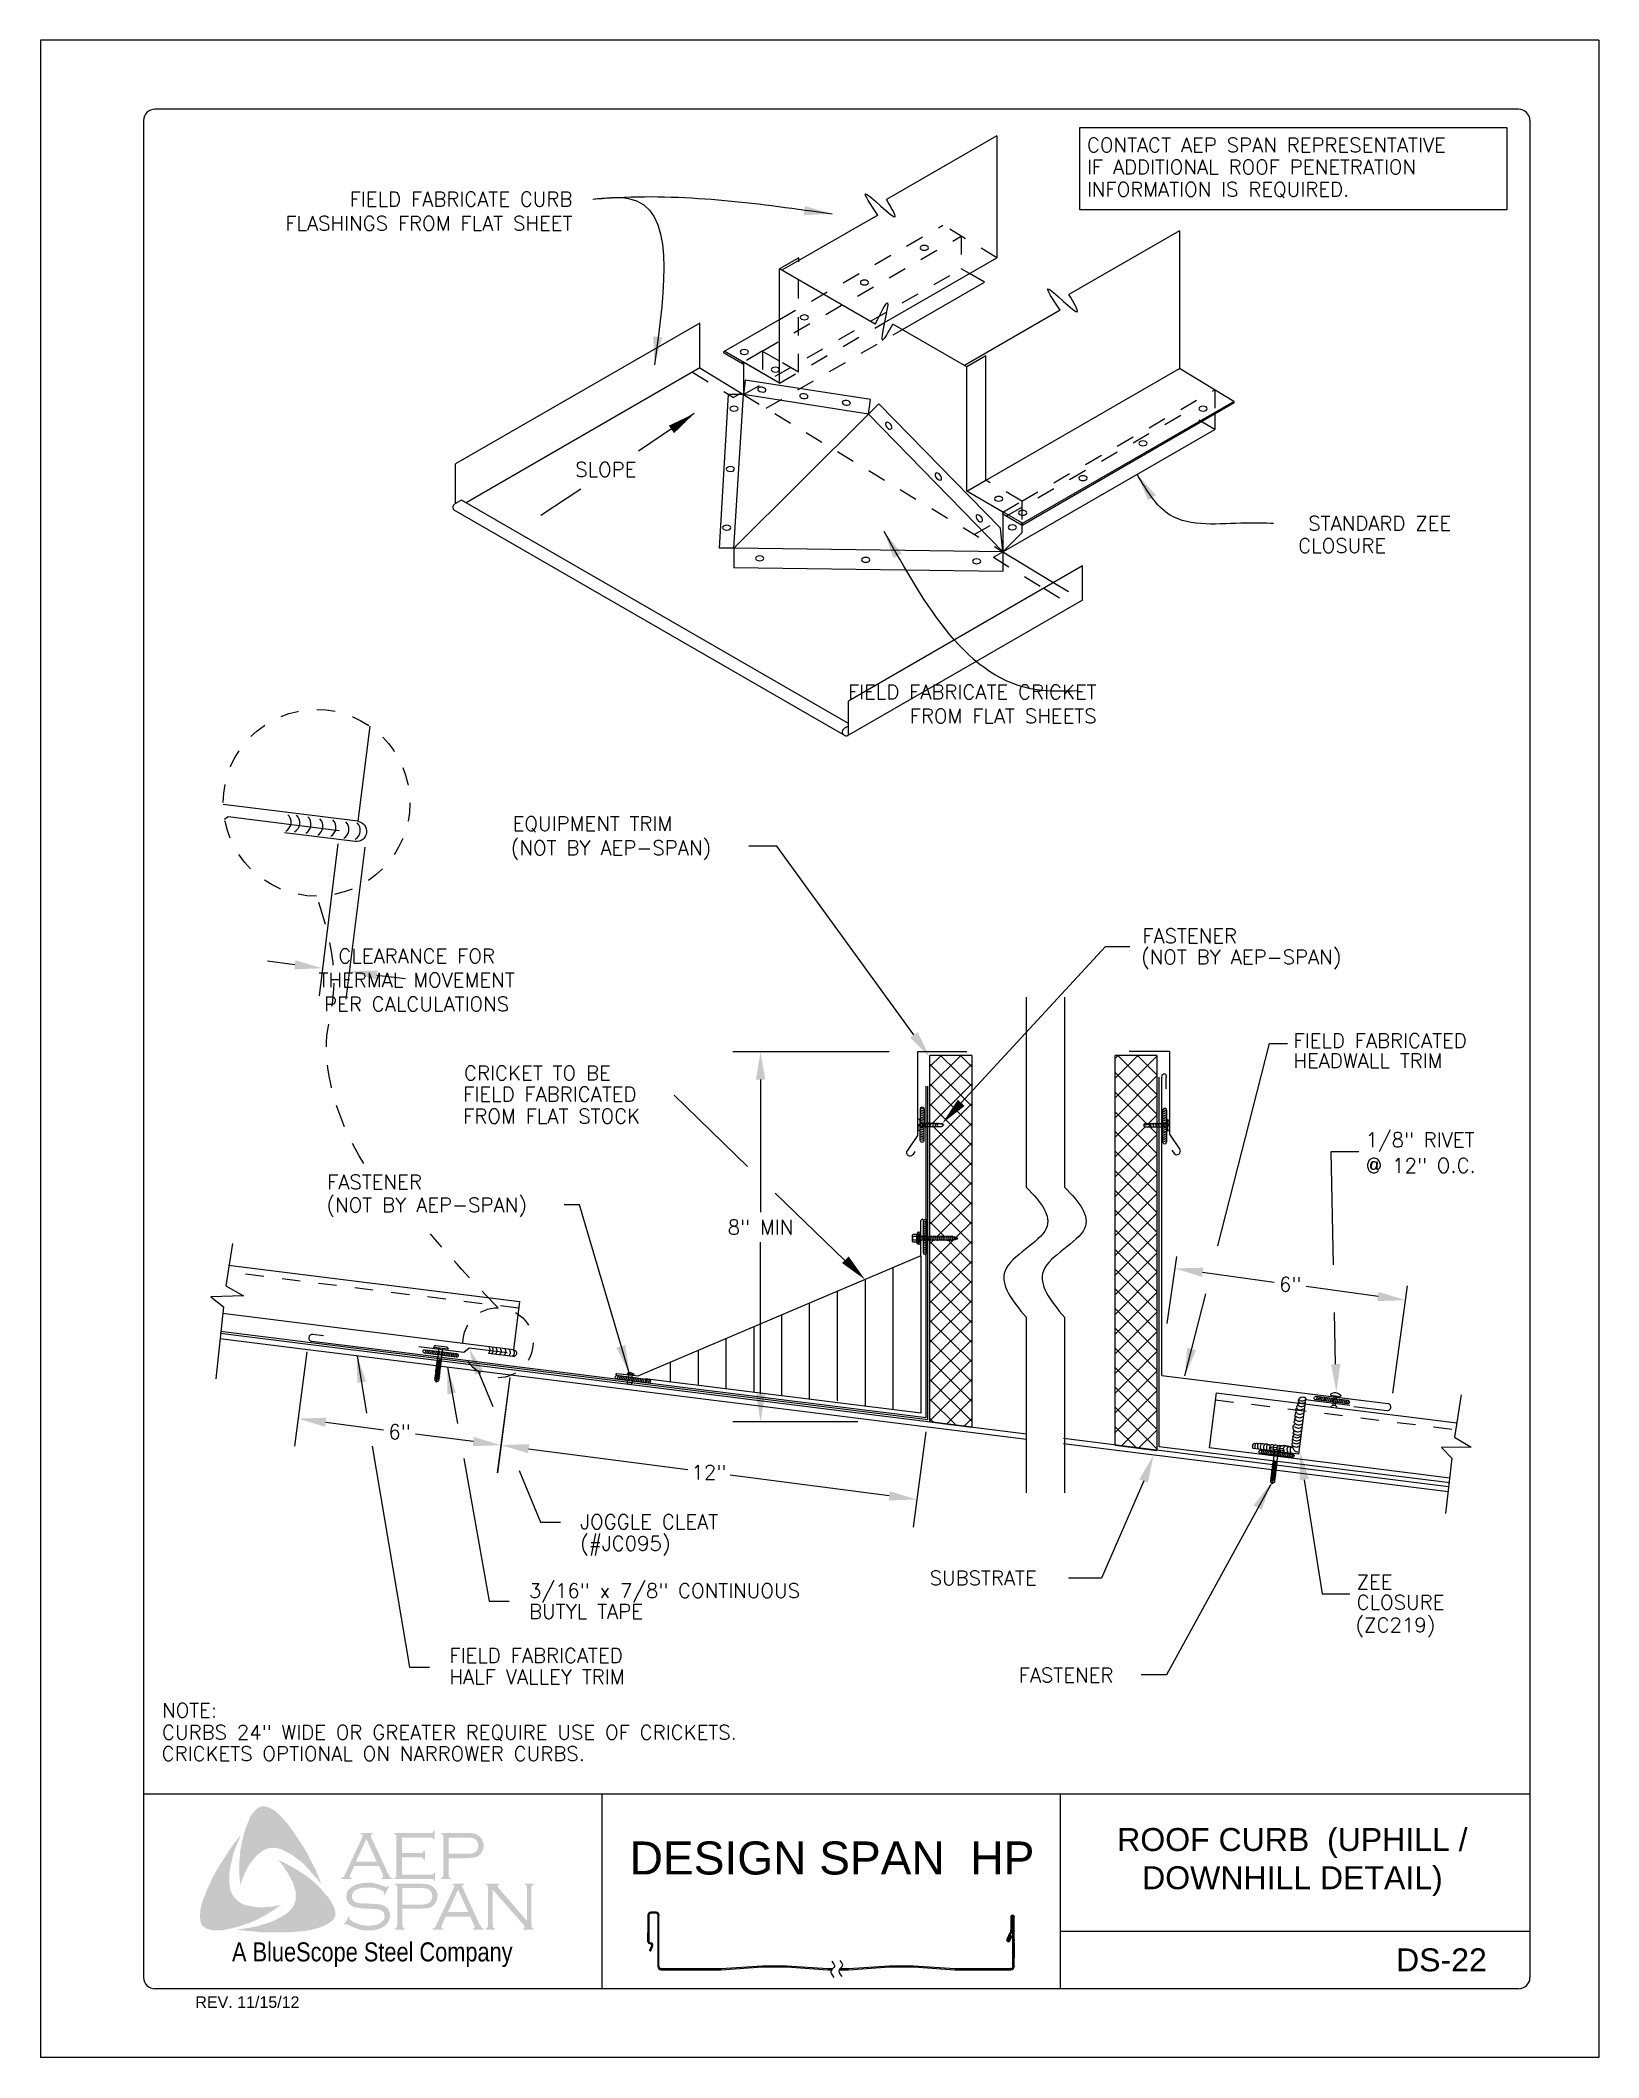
# Model space of a CAD drawing. Extents: x 109.9 to 118.4, y -49.8 to -38.8.
import ezdxf

# ---------------------------------------------------------------- set-up
doc = ezdxf.new("R2010")
doc.units = 0
doc.header["$LTSCALE"] = 0.5
doc.header["$MEASUREMENT"] = 0
for name, pattern in [('DASHED', [0.75, 0.5, -0.25]), ('DASHED2', [0.375, 0.25, -0.125]), ('HIDDEN2', [0.1875, 0.125, -0.0625])]:
    doc.linetypes.add(name, pattern=pattern)
doc.layers.get('0').update_dxf_attribs({"linetype": 'CONTINUOUS'})
for name, color, linetype in [('13-TEXT', 7, 'CONTINUOUS'), ('BORDER', 9, 'CONTINUOUS'), ('DIM', 4, 'CONTINUOUS'), ('DWG', 2, 'CONTINUOUS'), ('LAYER_1', 160, 'CONTINUOUS')]:
    doc.layers.add(name, color=color, linetype=linetype)
doc.styles.add('ROMAND', font='romand.shx')
doc.styles.get("Standard").update_dxf_attribs({"font": 'romans.shx'})
doc.styles.add('STD', font='simplex.shx', dxfattribs={"height": 0.125})

msp = doc.modelspace()

# ---------------------------------------------------------------- texts
at = {"insert": (110.969, -49.212), "char_height": 0.10359, "width": 1.55518, "attachment_point": 1, "style": 'STD'}
msp.add_mtext('{\\fArial Narrow|b0|i0|c0|p34;A BlueScope Steel Company}', dxfattribs=at)
at = {"layer": 'BORDER', "attachment_point": 5, "style": 'ROMAND'}
for s, insert, char_height, width in [('\\pt1.375;{\\fArial|b0|i0|c0|p34;ROOF CURB  (UPHILL / DOWNHILL DETAIL)}', (116.753, -48.774), 0.125, 2.50147), ('\\pt1.98;{\\fArial|b0|i0|c0|p34;DESIGN SPAN  HP }', (114.242, -48.753), 0.18, 2.50147), ('\\pt1.375;{\\fArial|b0|i0|c0|p34;DS-22}', (117.566, -49.308), 0.125, 0.60955), ('\\pt0.6875;{\\fArial|b0|i0|c0|p34;REV. 11/15/12}', (111.053, -49.538), 0.0625, 0.80556)]:
    msp.add_mtext(s, dxfattribs=dict(at, insert=insert, char_height=char_height, width=width))
at = {"layer": 'DIM'}
for s, height, p in [('CONTACT AEP SPAN REPRESENTATIVE', 0.07875, (115.632, -39.451)), ('IF ADDITIONAL ROOF PENETRATION', 0.07875, (115.632, -39.57)), ('INFORMATION IS REQUIRED.', 0.07875, (115.632, -39.692)), ('SLOPE', 0.0788, (112.841, -41.22)), ('EQUIPMENT TRIM', 0.07875, (112.5, -43.151)), ('(NOT BY AEP-SPAN)', 0.07875, (112.489, -43.283)), ('FASTENER', 0.0788, (115.934, -43.763)), ('(NOT BY AEP-SPAN)', 0.07875, (115.927, -43.878)), ('FIELD FABRICATED', 0.07875, (116.759, -44.334)), ('CRICKET TO BE', 0.07875, (112.235, -44.511)), ('HEADWALL TRIM', 0.07875, (116.758, -44.444)), ('FIELD FABRICATED', 0.07875, (112.23, -44.626)), ('FROM FLAT STOCK', 0.07875, (112.23, -44.746)), ('1/8" RIVET', 0.0788, (117.152, -44.875)), ('@ 12" O.C.', 0.0788, (117.152, -45.015)), ('FASTENER', 0.0788, (111.488, -45.105)), ('(NOT BY AEP-SPAN)', 0.07875, (111.484, -45.23)), ('JOGGLE CLEAT', 0.07875, (112.868, -46.958)), ('(#JC095)', 0.0788, (112.868, -47.076)), ('SUBSTRATE', 0.0788, (114.774, -47.264)), ('3/16" x 7/8" CONTINUOUS', 0.07875, (112.589, -47.333)), ('ZEE', 0.0788, (117.103, -47.286)), ('BUTYL TAPE', 0.0788, (112.589, -47.447)), ('CLOSURE', 0.0788, (117.103, -47.397)), ('(ZC219)', 0.0788, (117.097, -47.521)), ('FIELD FABRICATED', 0.07875, (112.155, -47.687)), ('HALF VALLEY TRIM', 0.07875, (112.155, -47.803)), ('FASTENER', 0.0788, (115.26, -47.794)), ('NOTE:', 0.0788, (110.587, -47.986)), ('CURBS 24" WIDE OR GREATER REQUIRE USE OF CRICKETS.', 0.07875, (110.587, -48.106)), ('CRICKETS OPTIONAL ON NARROWER CURBS.', 0.07875, (110.585, -48.222))]:
    msp.add_text(s, height=height, dxfattribs=at).set_placement(p)
for s, insert, char_height, attachment_point in [('FIELD FABRICATE CURB\\PFLASHINGS FROM FLAT SHEET', (112.826, -39.877), 0.07875, 9), ('STANDARD ZEE', (117.619, -41.514), 0.07875, 9), ('CLOSURE', (117.264, -41.635), 0.0788, 9), ('FIELD FABRICATE CRICKET \\PFROM FLAT SHEETS', (115.685, -42.564), 0.07875, 9), ('\\A1;CLEARANCE FOR\\PTHERMAL MOVEMENT\\PPER CALCULATIONS', (111.976, -43.964), 0.07875, 5), ('\\A1;8" MIN', (113.852, -45.312), 0.0788, 5), ('\\A1;6"', (116.741, -45.624), 0.0788, 5), ('\\A1;6"', (111.883, -46.428), 0.0788, 5), ('\\A1;12"', (113.57, -46.649), 0.0788, 5)]:
    msp.add_mtext(s, dxfattribs=dict(at, insert=insert, char_height=char_height, attachment_point=attachment_point))

# ---------------------------------------------------------------- hatches: boundary and pattern name
at = {"layer": 'LAYER_1'}
for points in [[(111.275, -48.569), (111.303, -48.607), (111.329, -48.646), (111.354, -48.684), (111.38, -48.727), (111.4, -48.769), (111.423, -48.81), (111.441, -48.854), (111.457, -48.897), (111.435, -48.866), (111.408, -48.838), (111.384, -48.81), (111.358, -48.781), (111.329, -48.759), (111.299, -48.737), (111.283, -48.727), (111.267, -48.719), (111.249, -48.709), (111.23, -48.702), (111.212, -48.698), (111.198, -48.696), (111.18, -48.698), (111.164, -48.7), (111.147, -48.706), (111.133, -48.715), (111.119, -48.725), (111.107, -48.735), (111.091, -48.753), (111.077, -48.771), (111.062, -48.789), (111.052, -48.81), (111.04, -48.832), (111.032, -48.852), (111.014, -48.897), (111.01, -48.852), (111.008, -48.804), (111.01, -48.759), (111.014, -48.713), (111.022, -48.67), (111.032, -48.626), (111.046, -48.583), (111.062, -48.543), (111.074, -48.518), (111.083, -48.506), (111.093, -48.496), (111.101, -48.486), (111.113, -48.478), (111.125, -48.472), (111.139, -48.47), (111.149, -48.47), (111.159, -48.474), (111.172, -48.476), (111.18, -48.482), (111.2, -48.492), (111.216, -48.506), (111.232, -48.522), (111.249, -48.539), (111.275, -48.569)], [(111.896, -48.749), (111.896, -48.842), (112.056, -48.842), (112.062, -48.842), (112.066, -48.838), (112.07, -48.836), (112.07, -48.832), (112.076, -48.832), (112.076, -48.878), (112.07, -48.878), (112.07, -48.872), (112.066, -48.868), (112.062, -48.866), (112.056, -48.866), (111.854, -48.866), (111.854, -48.86), (111.862, -48.858), (111.864, -48.854), (111.866, -48.852), (111.866, -48.844), (111.866, -48.636), (111.866, -48.63), (111.864, -48.626), (111.86, -48.622), (111.854, -48.622), (111.854, -48.615), (112.054, -48.615), (112.06, -48.615), (112.064, -48.613), (112.066, -48.609), (112.07, -48.603), (112.074, -48.603), (112.074, -48.65), (112.07, -48.65), (112.066, -48.644), (112.064, -48.642), (112.06, -48.64), (112.054, -48.64), (111.896, -48.64), (111.896, -48.725), (111.999, -48.725), (112.005, -48.725), (112.009, -48.723), (112.013, -48.719), (112.013, -48.713), (112.021, -48.713), (112.021, -48.761), (112.013, -48.761), (112.013, -48.755), (112.009, -48.751), (112.005, -48.749), (111.999, -48.749), (111.896, -48.749)], [(110.957, -48.909), (110.961, -48.927), (110.967, -48.943), (110.975, -48.957), (110.987, -48.972), (111, -48.984), (111.014, -48.996), (111.03, -49.004), (111.046, -49.01), (111.068, -49.014), (111.093, -49.018), (111.117, -49.02), (111.141, -49.02), (111.166, -49.018), (111.19, -49.016), (111.236, -49.008), (111.198, -49.034), (111.157, -49.061), (111.115, -49.083), (111.074, -49.103), (111.03, -49.117), (111.008, -49.125), (110.983, -49.131), (110.961, -49.137), (110.937, -49.142), (110.913, -49.146), (110.89, -49.146), (110.864, -49.146), (110.854, -49.144), (110.842, -49.14), (110.83, -49.137), (110.822, -49.131), (110.811, -49.123), (110.803, -49.115), (110.799, -49.105), (110.797, -49.095), (110.795, -49.075), (110.795, -49.055), (110.797, -49.032), (110.801, -49.012), (110.807, -48.992), (110.822, -48.953), (110.84, -48.909), (110.86, -48.866), (110.882, -48.824), (110.907, -48.783), (110.933, -48.743), (110.959, -48.702), (110.987, -48.664), (111.018, -48.626), (110.99, -48.692), (110.977, -48.727), (110.969, -48.761), (110.961, -48.796), (110.955, -48.834), (110.955, -48.852), (110.955, -48.87), (110.955, -48.891), (110.957, -48.909)], [(111.516, -49), (111.526, -49.022), (111.53, -49.032), (111.532, -49.046), (111.534, -49.059), (111.532, -49.069), (111.526, -49.081), (111.52, -49.091), (111.503, -49.103), (111.485, -49.115), (111.467, -49.123), (111.447, -49.131), (111.427, -49.137), (111.406, -49.142), (111.366, -49.15), (111.319, -49.154), (111.275, -49.158), (111.226, -49.158), (111.18, -49.158), (111.133, -49.158), (111.087, -49.152), (111.04, -49.148), (110.996, -49.142), (111.032, -49.137), (111.072, -49.131), (111.109, -49.123), (111.147, -49.111), (111.184, -49.099), (111.2, -49.093), (111.218, -49.083), (111.234, -49.075), (111.251, -49.065), (111.267, -49.055), (111.283, -49.04), (111.293, -49.028), (111.303, -49.016), (111.309, -49.002), (111.315, -48.986), (111.317, -48.97), (111.317, -48.953), (111.317, -48.935), (111.311, -48.921), (111.305, -48.899), (111.297, -48.876), (111.285, -48.856), (111.275, -48.836), (111.261, -48.816), (111.249, -48.796), (111.22, -48.761), (111.261, -48.781), (111.303, -48.804), (111.346, -48.83), (111.386, -48.858), (111.404, -48.872), (111.423, -48.889), (111.441, -48.907), (111.457, -48.923), (111.473, -48.943), (111.489, -48.959), (111.503, -48.98), (111.516, -49)], [(111.827, -48.907), (111.801, -48.953), (111.797, -48.951), (111.799, -48.941), (111.799, -48.937), (111.797, -48.935), (111.785, -48.929), (111.767, -48.921), (111.748, -48.915), (111.728, -48.913), (111.708, -48.913), (111.692, -48.913), (111.675, -48.915), (111.661, -48.919), (111.647, -48.925), (111.637, -48.931), (111.629, -48.941), (111.625, -48.949), (111.623, -48.961), (111.623, -48.97), (111.627, -48.978), (111.633, -48.986), (111.641, -48.992), (111.651, -48.996), (111.665, -48.998), (111.708, -49), (111.744, -49.002), (111.771, -49.004), (111.785, -49.008), (111.799, -49.012), (111.807, -49.018), (111.813, -49.022), (111.819, -49.028), (111.823, -49.034), (111.825, -49.042), (111.829, -49.048), (111.831, -49.059), (111.831, -49.067), (111.829, -49.083), (111.825, -49.089), (111.823, -49.097), (111.819, -49.103), (111.815, -49.109), (111.803, -49.123), (111.795, -49.127), (111.785, -49.131), (111.777, -49.137), (111.764, -49.14), (111.742, -49.146), (111.716, -49.146), (111.688, -49.146), (111.673, -49.144), (111.659, -49.14), (111.635, -49.131), (111.603, -49.117), (111.592, -49.111), (111.588, -49.113), (111.584, -49.117), (111.58, -49.115), (111.607, -49.069), (111.611, -49.073), (111.609, -49.083), (111.611, -49.085), (111.615, -49.089), (111.631, -49.101), (111.651, -49.109), (111.673, -49.117), (111.694, -49.119), (111.714, -49.121), (111.736, -49.119), (111.756, -49.117), (111.773, -49.109), (111.785, -49.101), (111.793, -49.093), (111.799, -49.085), (111.801, -49.077), (111.801, -49.069), (111.799, -49.057), (111.799, -49.053), (111.795, -49.046), (111.787, -49.04), (111.775, -49.034), (111.764, -49.032), (111.756, -49.03), (111.702, -49.028), (111.673, -49.026), (111.651, -49.022), (111.637, -49.02), (111.621, -49.012), (111.615, -49.008), (111.611, -49.004), (111.605, -48.998), (111.601, -48.992), (111.597, -48.984), (111.595, -48.978), (111.592, -48.97), (111.592, -48.963), (111.595, -48.949), (111.597, -48.937), (111.603, -48.927), (111.613, -48.917), (111.621, -48.909), (111.631, -48.905), (111.641, -48.899), (111.653, -48.895), (111.665, -48.891), (111.68, -48.889), (111.694, -48.887), (111.71, -48.887), (111.734, -48.887), (111.756, -48.893), (111.779, -48.899), (111.805, -48.909), (111.813, -48.911), (111.817, -48.909), (111.821, -48.905), (111.827, -48.907)], [(112.39, -48.923), (112.39, -49.119), (112.392, -49.127), (112.394, -49.131), (112.398, -49.133), (112.404, -49.137), (112.404, -49.142), (112.353, -49.142), (112.353, -49.137), (112.359, -49.133), (112.363, -49.131), (112.363, -49.127), (112.365, -49.119), (112.365, -48.913), (112.363, -48.907), (112.363, -48.901), (112.359, -48.899), (112.353, -48.897), (112.353, -48.891), (112.426, -48.891), (112.426, -48.897), (112.418, -48.901), (112.418, -48.903), (112.418, -48.905), (112.418, -48.911), (112.426, -48.919), (112.578, -49.095), (112.578, -48.913), (112.576, -48.907), (112.574, -48.901), (112.572, -48.899), (112.566, -48.897), (112.566, -48.891), (112.614, -48.891), (112.614, -48.897), (112.608, -48.899), (112.606, -48.901), (112.604, -48.907), (112.602, -48.913), (112.602, -49.119), (112.604, -49.127), (112.606, -49.131), (112.608, -49.133), (112.614, -49.137), (112.614, -49.142), (112.558, -49.142), (112.558, -49.137), (112.564, -49.133), (112.566, -49.131), (112.566, -49.129), (112.564, -49.123), (112.558, -49.115), (112.39, -48.923)]]:
    msp.add_hatch(color=7, dxfattribs=at).paths.add_polyline_path(points)
h = msp.add_hatch(color=7, dxfattribs=at)
edge = h.paths.add_edge_path(flags=16)
edge.add_spline(control_points=[(111.758, -48.771), (111.758, -48.771), (111.702, -48.648), (111.702, -48.648), (111.702, -48.648), (111.645, -48.771), (111.645, -48.771), (111.645, -48.771), (111.758, -48.771), (111.758, -48.771), (111.758, -48.771), (111.758, -48.771), (111.758, -48.771), (111.758, -48.771), (111.758, -48.771), (111.758, -48.771)], knot_values=[0, 0, 0, 0, 1, 1, 1, 2, 2, 2, 3, 3, 3, 4, 4, 4, 5, 5, 5, 5], degree=3, periodic=0)
edge = h.paths.add_edge_path()
edge.add_spline(control_points=[(111.771, -48.796), (111.771, -48.796), (111.635, -48.796), (111.635, -48.796), (111.635, -48.796), (111.613, -48.844), (111.613, -48.844), (111.613, -48.844), (111.613, -48.844), (111.613, -48.844), (111.613, -48.844), (111.611, -48.852), (111.611, -48.852), (111.611, -48.852), (111.611, -48.852), (111.611, -48.852), (111.611, -48.852), (111.611, -48.854), (111.611, -48.854), (111.611, -48.854), (111.613, -48.858), (111.613, -48.858), (111.613, -48.858), (111.621, -48.86), (111.621, -48.86), (111.621, -48.86), (111.621, -48.866), (111.621, -48.866), (111.621, -48.866), (111.566, -48.866), (111.566, -48.866), (111.566, -48.866), (111.566, -48.86), (111.566, -48.86), (111.566, -48.86), (111.566, -48.86), (111.566, -48.86), (111.566, -48.86), (111.572, -48.858), (111.572, -48.858), (111.572, -48.858), (111.576, -48.854), (111.576, -48.854), (111.576, -48.854), (111.576, -48.854), (111.576, -48.854), (111.576, -48.854), (111.582, -48.848), (111.582, -48.848), (111.582, -48.848), (111.588, -48.836), (111.588, -48.836), (111.588, -48.836), (111.68, -48.638), (111.68, -48.638), (111.68, -48.638), (111.68, -48.638), (111.68, -48.638), (111.68, -48.638), (111.682, -48.63), (111.682, -48.63), (111.682, -48.63), (111.682, -48.63), (111.682, -48.63), (111.682, -48.63), (111.682, -48.626), (111.682, -48.626), (111.682, -48.626), (111.68, -48.624), (111.68, -48.624), (111.68, -48.624), (111.673, -48.622), (111.673, -48.622), (111.673, -48.622), (111.673, -48.615), (111.673, -48.615), (111.673, -48.615), (111.736, -48.615), (111.736, -48.615), (111.736, -48.615), (111.736, -48.622), (111.736, -48.622), (111.736, -48.622), (111.736, -48.622), (111.736, -48.622), (111.736, -48.622), (111.728, -48.624), (111.728, -48.624), (111.728, -48.624), (111.726, -48.626), (111.726, -48.626), (111.726, -48.626), (111.726, -48.63), (111.726, -48.63), (111.726, -48.63), (111.726, -48.63), (111.726, -48.63), (111.726, -48.63), (111.728, -48.638), (111.728, -48.638), (111.728, -48.638), (111.817, -48.83), (111.817, -48.83), (111.817, -48.83), (111.817, -48.83), (111.817, -48.83), (111.817, -48.83), (111.825, -48.844), (111.825, -48.844), (111.825, -48.844), (111.829, -48.854), (111.829, -48.854), (111.829, -48.854), (111.829, -48.854), (111.829, -48.854), (111.829, -48.854), (111.833, -48.858), (111.833, -48.858), (111.833, -48.858), (111.843, -48.86), (111.843, -48.86), (111.843, -48.86), (111.843, -48.866), (111.843, -48.866), (111.843, -48.866), (111.785, -48.866), (111.785, -48.866), (111.785, -48.866), (111.785, -48.86), (111.785, -48.86), (111.785, -48.86), (111.785, -48.86), (111.785, -48.86), (111.785, -48.86), (111.789, -48.858), (111.789, -48.858), (111.789, -48.858), (111.791, -48.858), (111.791, -48.858), (111.791, -48.858), (111.793, -48.854), (111.793, -48.854), (111.793, -48.854), (111.795, -48.852), (111.795, -48.852), (111.795, -48.852), (111.795, -48.852), (111.795, -48.852), (111.795, -48.852), (111.793, -48.848), (111.793, -48.848), (111.793, -48.848), (111.791, -48.84), (111.791, -48.84), (111.791, -48.84), (111.771, -48.796), (111.771, -48.796), (111.771, -48.796), (111.771, -48.796), (111.771, -48.796), (111.771, -48.796), (111.771, -48.796), (111.771, -48.796)], knot_values=[0, 0, 0, 0, 1, 1, 1, 2, 2, 2, 3, 3, 3, 4, 4, 4, 5, 5, 5, 6, 6, 6, 7, 7, 7, 8, 8, 8, 9, 9, 9, 10, 10, 10, 11, 11, 11, 12, 12, 12, 13, 13, 13, 14, 14, 14, 15, 15, 15, 16, 16, 16, 17, 17, 17, 18, 18, 18, 19, 19, 19, 20, 20, 20, 21, 21, 21, 22, 22, 22, 23, 23, 23, 24, 24, 24, 25, 25, 25, 26, 26, 26, 27, 27, 27, 28, 28, 28, 29, 29, 29, 30, 30, 30, 31, 31, 31, 32, 32, 32, 33, 33, 33, 34, 34, 34, 35, 35, 35, 36, 36, 36, 37, 37, 37, 38, 38, 38, 39, 39, 39, 40, 40, 40, 41, 41, 41, 42, 42, 42, 43, 43, 43, 44, 44, 44, 45, 45, 45, 46, 46, 46, 47, 47, 47, 48, 48, 48, 49, 49, 49, 50, 50, 50, 51, 51, 51, 52, 52, 52, 53, 53, 53, 54, 54, 54, 54], degree=3, periodic=0)
h = msp.add_hatch(color=7, dxfattribs=at)
edge = h.paths.add_edge_path(flags=16)
edge.add_spline(control_points=[(112.151, -48.729), (112.151, -48.729), (112.244, -48.729), (112.244, -48.729), (112.244, -48.729), (112.244, -48.729), (112.244, -48.729), (112.244, -48.729), (112.262, -48.729), (112.262, -48.729), (112.262, -48.729), (112.276, -48.727), (112.276, -48.727), (112.276, -48.727), (112.276, -48.727), (112.276, -48.727), (112.276, -48.727), (112.287, -48.725), (112.287, -48.725), (112.287, -48.725), (112.293, -48.721), (112.293, -48.721), (112.293, -48.721), (112.293, -48.721), (112.293, -48.721), (112.293, -48.721), (112.301, -48.715), (112.301, -48.715), (112.301, -48.715), (112.307, -48.706), (112.307, -48.706), (112.307, -48.706), (112.311, -48.696), (112.311, -48.696), (112.311, -48.696), (112.313, -48.684), (112.313, -48.684), (112.313, -48.684), (112.313, -48.684), (112.313, -48.684), (112.313, -48.684), (112.311, -48.672), (112.311, -48.672), (112.311, -48.672), (112.307, -48.662), (112.307, -48.662), (112.307, -48.662), (112.301, -48.654), (112.301, -48.654), (112.301, -48.654), (112.293, -48.648), (112.293, -48.648), (112.293, -48.648), (112.293, -48.648), (112.293, -48.648), (112.293, -48.648), (112.287, -48.644), (112.287, -48.644), (112.287, -48.644), (112.276, -48.642), (112.276, -48.642), (112.276, -48.642), (112.276, -48.642), (112.276, -48.642), (112.276, -48.642), (112.262, -48.64), (112.262, -48.64), (112.262, -48.64), (112.244, -48.64), (112.244, -48.64), (112.244, -48.64), (112.151, -48.64), (112.151, -48.64), (112.151, -48.64), (112.151, -48.729), (112.151, -48.729), (112.151, -48.729), (112.151, -48.729), (112.151, -48.729), (112.151, -48.729), (112.151, -48.729), (112.151, -48.729)], knot_values=[0, 0, 0, 0, 1, 1, 1, 2, 2, 2, 3, 3, 3, 4, 4, 4, 5, 5, 5, 6, 6, 6, 7, 7, 7, 8, 8, 8, 9, 9, 9, 10, 10, 10, 11, 11, 11, 12, 12, 12, 13, 13, 13, 14, 14, 14, 15, 15, 15, 16, 16, 16, 17, 17, 17, 18, 18, 18, 19, 19, 19, 20, 20, 20, 21, 21, 21, 22, 22, 22, 23, 23, 23, 24, 24, 24, 25, 25, 25, 26, 26, 26, 27, 27, 27, 27], degree=3, periodic=0)
edge = h.paths.add_edge_path()
edge.add_spline(control_points=[(112.151, -48.753), (112.151, -48.753), (112.151, -48.846), (112.151, -48.846), (112.151, -48.846), (112.151, -48.846), (112.151, -48.846), (112.151, -48.846), (112.151, -48.852), (112.151, -48.852), (112.151, -48.852), (112.153, -48.854), (112.153, -48.854), (112.153, -48.854), (112.153, -48.854), (112.153, -48.854), (112.153, -48.854), (112.157, -48.858), (112.157, -48.858), (112.157, -48.858), (112.161, -48.86), (112.161, -48.86), (112.161, -48.86), (112.161, -48.866), (112.161, -48.866), (112.161, -48.866), (112.111, -48.866), (112.111, -48.866), (112.111, -48.866), (112.111, -48.86), (112.111, -48.86), (112.111, -48.86), (112.111, -48.86), (112.111, -48.86), (112.111, -48.86), (112.115, -48.858), (112.115, -48.858), (112.115, -48.858), (112.119, -48.854), (112.119, -48.854), (112.119, -48.854), (112.119, -48.854), (112.119, -48.854), (112.119, -48.854), (112.121, -48.852), (112.121, -48.852), (112.121, -48.852), (112.121, -48.846), (112.121, -48.846), (112.121, -48.846), (112.121, -48.634), (112.121, -48.634), (112.121, -48.634), (112.121, -48.634), (112.121, -48.634), (112.121, -48.634), (112.121, -48.63), (112.121, -48.63), (112.121, -48.63), (112.119, -48.626), (112.119, -48.626), (112.119, -48.626), (112.119, -48.626), (112.119, -48.626), (112.119, -48.626), (112.115, -48.622), (112.115, -48.622), (112.115, -48.622), (112.111, -48.622), (112.111, -48.622), (112.111, -48.622), (112.111, -48.615), (112.111, -48.615), (112.111, -48.615), (112.242, -48.615), (112.242, -48.615), (112.242, -48.615), (112.242, -48.615), (112.242, -48.615), (112.242, -48.615), (112.266, -48.615), (112.266, -48.615), (112.266, -48.615), (112.287, -48.617), (112.287, -48.617), (112.287, -48.617), (112.287, -48.617), (112.287, -48.617), (112.287, -48.617), (112.301, -48.622), (112.301, -48.622), (112.301, -48.622), (112.313, -48.63), (112.313, -48.63), (112.313, -48.63), (112.313, -48.63), (112.313, -48.63), (112.313, -48.63), (112.319, -48.634), (112.319, -48.634), (112.319, -48.634), (112.323, -48.638), (112.323, -48.638), (112.323, -48.638), (112.333, -48.65), (112.333, -48.65), (112.333, -48.65), (112.333, -48.65), (112.333, -48.65), (112.333, -48.65), (112.335, -48.658), (112.335, -48.658), (112.335, -48.658), (112.339, -48.666), (112.339, -48.666), (112.339, -48.666), (112.341, -48.674), (112.341, -48.674), (112.341, -48.674), (112.341, -48.684), (112.341, -48.684), (112.341, -48.684), (112.341, -48.684), (112.341, -48.684), (112.341, -48.684), (112.341, -48.696), (112.341, -48.696), (112.341, -48.696), (112.337, -48.706), (112.337, -48.706), (112.337, -48.706), (112.333, -48.719), (112.333, -48.719), (112.333, -48.719), (112.327, -48.727), (112.327, -48.727), (112.327, -48.727), (112.327, -48.727), (112.327, -48.727), (112.327, -48.727), (112.319, -48.733), (112.319, -48.733), (112.319, -48.733), (112.313, -48.741), (112.313, -48.741), (112.313, -48.741), (112.305, -48.745), (112.305, -48.745), (112.305, -48.745), (112.295, -48.747), (112.295, -48.747), (112.295, -48.747), (112.295, -48.747), (112.295, -48.747), (112.295, -48.747), (112.285, -48.749), (112.285, -48.749), (112.285, -48.749), (112.272, -48.751), (112.272, -48.751), (112.272, -48.751), (112.242, -48.753), (112.242, -48.753), (112.242, -48.753), (112.151, -48.753), (112.151, -48.753), (112.151, -48.753), (112.151, -48.753), (112.151, -48.753), (112.151, -48.753), (112.151, -48.753), (112.151, -48.753)], knot_values=[0, 0, 0, 0, 1, 1, 1, 2, 2, 2, 3, 3, 3, 4, 4, 4, 5, 5, 5, 6, 6, 6, 7, 7, 7, 8, 8, 8, 9, 9, 9, 10, 10, 10, 11, 11, 11, 12, 12, 12, 13, 13, 13, 14, 14, 14, 15, 15, 15, 16, 16, 16, 17, 17, 17, 18, 18, 18, 19, 19, 19, 20, 20, 20, 21, 21, 21, 22, 22, 22, 23, 23, 23, 24, 24, 24, 25, 25, 25, 26, 26, 26, 27, 27, 27, 28, 28, 28, 29, 29, 29, 30, 30, 30, 31, 31, 31, 32, 32, 32, 33, 33, 33, 34, 34, 34, 35, 35, 35, 36, 36, 36, 37, 37, 37, 38, 38, 38, 39, 39, 39, 40, 40, 40, 41, 41, 41, 42, 42, 42, 43, 43, 43, 44, 44, 44, 45, 45, 45, 46, 46, 46, 47, 47, 47, 48, 48, 48, 49, 49, 49, 50, 50, 50, 51, 51, 51, 52, 52, 52, 53, 53, 53, 54, 54, 54, 55, 55, 55, 56, 56, 56, 57, 57, 57, 57], degree=3, periodic=0)
h = msp.add_hatch(color=7, dxfattribs=at)
edge = h.paths.add_edge_path(flags=16)
edge.add_spline(control_points=[(111.898, -49.006), (111.898, -49.006), (111.993, -49.006), (111.993, -49.006), (111.993, -49.006), (111.993, -49.006), (111.993, -49.006), (111.993, -49.006), (112.011, -49.006), (112.011, -49.006), (112.011, -49.006), (112.023, -49.004), (112.023, -49.004), (112.023, -49.004), (112.023, -49.004), (112.023, -49.004), (112.023, -49.004), (112.034, -49), (112.034, -49), (112.034, -49), (112.042, -48.998), (112.042, -48.998), (112.042, -48.998), (112.042, -48.998), (112.042, -48.998), (112.042, -48.998), (112.05, -48.992), (112.05, -48.992), (112.05, -48.992), (112.056, -48.982), (112.056, -48.982), (112.056, -48.982), (112.06, -48.972), (112.06, -48.972), (112.06, -48.972), (112.062, -48.959), (112.062, -48.959), (112.062, -48.959), (112.062, -48.959), (112.062, -48.959), (112.062, -48.959), (112.06, -48.949), (112.06, -48.949), (112.06, -48.949), (112.056, -48.937), (112.056, -48.937), (112.056, -48.937), (112.05, -48.929), (112.05, -48.929), (112.05, -48.929), (112.042, -48.923), (112.042, -48.923), (112.042, -48.923), (112.042, -48.923), (112.042, -48.923), (112.042, -48.923), (112.034, -48.919), (112.034, -48.919), (112.034, -48.919), (112.023, -48.917), (112.023, -48.917), (112.023, -48.917), (112.023, -48.917), (112.023, -48.917), (112.023, -48.917), (112.011, -48.915), (112.011, -48.915), (112.011, -48.915), (111.993, -48.915), (111.993, -48.915), (111.993, -48.915), (111.898, -48.915), (111.898, -48.915), (111.898, -48.915), (111.898, -49.006), (111.898, -49.006), (111.898, -49.006), (111.898, -49.006), (111.898, -49.006), (111.898, -49.006), (111.898, -49.006), (111.898, -49.006)], knot_values=[0, 0, 0, 0, 1, 1, 1, 2, 2, 2, 3, 3, 3, 4, 4, 4, 5, 5, 5, 6, 6, 6, 7, 7, 7, 8, 8, 8, 9, 9, 9, 10, 10, 10, 11, 11, 11, 12, 12, 12, 13, 13, 13, 14, 14, 14, 15, 15, 15, 16, 16, 16, 17, 17, 17, 18, 18, 18, 19, 19, 19, 20, 20, 20, 21, 21, 21, 22, 22, 22, 23, 23, 23, 24, 24, 24, 25, 25, 25, 26, 26, 26, 27, 27, 27, 27], degree=3, periodic=0)
edge = h.paths.add_edge_path()
edge.add_spline(control_points=[(111.898, -49.028), (111.898, -49.028), (111.898, -49.123), (111.898, -49.123), (111.898, -49.123), (111.898, -49.123), (111.898, -49.123), (111.898, -49.123), (111.9, -49.127), (111.9, -49.127), (111.9, -49.127), (111.902, -49.131), (111.902, -49.131), (111.902, -49.131), (111.902, -49.131), (111.902, -49.131), (111.902, -49.131), (111.904, -49.133), (111.904, -49.133), (111.904, -49.133), (111.91, -49.137), (111.91, -49.137), (111.91, -49.137), (111.91, -49.142), (111.91, -49.142), (111.91, -49.142), (111.858, -49.142), (111.858, -49.142), (111.858, -49.142), (111.858, -49.137), (111.858, -49.137), (111.858, -49.137), (111.858, -49.137), (111.858, -49.137), (111.858, -49.137), (111.864, -49.133), (111.864, -49.133), (111.864, -49.133), (111.868, -49.131), (111.868, -49.131), (111.868, -49.131), (111.868, -49.131), (111.868, -49.131), (111.868, -49.131), (111.868, -49.127), (111.868, -49.127), (111.868, -49.127), (111.87, -49.123), (111.87, -49.123), (111.87, -49.123), (111.87, -48.909), (111.87, -48.909), (111.87, -48.909), (111.87, -48.909), (111.87, -48.909), (111.87, -48.909), (111.868, -48.905), (111.868, -48.905), (111.868, -48.905), (111.868, -48.901), (111.868, -48.901), (111.868, -48.901), (111.868, -48.901), (111.868, -48.901), (111.868, -48.901), (111.864, -48.899), (111.864, -48.899), (111.864, -48.899), (111.858, -48.897), (111.858, -48.897), (111.858, -48.897), (111.858, -48.891), (111.858, -48.891), (111.858, -48.891), (111.989, -48.891), (111.989, -48.891), (111.989, -48.891), (111.989, -48.891), (111.989, -48.891), (111.989, -48.891), (112.013, -48.893), (112.013, -48.893), (112.013, -48.893), (112.034, -48.895), (112.034, -48.895), (112.034, -48.895), (112.034, -48.895), (112.034, -48.895), (112.034, -48.895), (112.048, -48.899), (112.048, -48.899), (112.048, -48.899), (112.062, -48.905), (112.062, -48.905), (112.062, -48.905), (112.062, -48.905), (112.062, -48.905), (112.062, -48.905), (112.066, -48.909), (112.066, -48.909), (112.066, -48.909), (112.072, -48.915), (112.072, -48.915), (112.072, -48.915), (112.082, -48.925), (112.082, -48.925), (112.082, -48.925), (112.082, -48.925), (112.082, -48.925), (112.082, -48.925), (112.084, -48.933), (112.084, -48.933), (112.084, -48.933), (112.088, -48.943), (112.088, -48.943), (112.088, -48.943), (112.09, -48.949), (112.09, -48.949), (112.09, -48.949), (112.09, -48.959), (112.09, -48.959), (112.09, -48.959), (112.09, -48.959), (112.09, -48.959), (112.09, -48.959), (112.088, -48.972), (112.088, -48.972), (112.088, -48.972), (112.086, -48.984), (112.086, -48.984), (112.086, -48.984), (112.08, -48.994), (112.08, -48.994), (112.08, -48.994), (112.074, -49.004), (112.074, -49.004), (112.074, -49.004), (112.074, -49.004), (112.074, -49.004), (112.074, -49.004), (112.068, -49.01), (112.068, -49.01), (112.068, -49.01), (112.06, -49.016), (112.06, -49.016), (112.06, -49.016), (112.052, -49.02), (112.052, -49.02), (112.052, -49.02), (112.042, -49.024), (112.042, -49.024), (112.042, -49.024), (112.042, -49.024), (112.042, -49.024), (112.042, -49.024), (112.034, -49.026), (112.034, -49.026), (112.034, -49.026), (112.021, -49.026), (112.021, -49.026), (112.021, -49.026), (111.989, -49.028), (111.989, -49.028), (111.989, -49.028), (111.898, -49.028), (111.898, -49.028), (111.898, -49.028), (111.898, -49.028), (111.898, -49.028), (111.898, -49.028), (111.898, -49.028), (111.898, -49.028)], knot_values=[0, 0, 0, 0, 1, 1, 1, 2, 2, 2, 3, 3, 3, 4, 4, 4, 5, 5, 5, 6, 6, 6, 7, 7, 7, 8, 8, 8, 9, 9, 9, 10, 10, 10, 11, 11, 11, 12, 12, 12, 13, 13, 13, 14, 14, 14, 15, 15, 15, 16, 16, 16, 17, 17, 17, 18, 18, 18, 19, 19, 19, 20, 20, 20, 21, 21, 21, 22, 22, 22, 23, 23, 23, 24, 24, 24, 25, 25, 25, 26, 26, 26, 27, 27, 27, 28, 28, 28, 29, 29, 29, 30, 30, 30, 31, 31, 31, 32, 32, 32, 33, 33, 33, 34, 34, 34, 35, 35, 35, 36, 36, 36, 37, 37, 37, 38, 38, 38, 39, 39, 39, 40, 40, 40, 41, 41, 41, 42, 42, 42, 43, 43, 43, 44, 44, 44, 45, 45, 45, 46, 46, 46, 47, 47, 47, 48, 48, 48, 49, 49, 49, 50, 50, 50, 51, 51, 51, 52, 52, 52, 53, 53, 53, 54, 54, 54, 55, 55, 55, 56, 56, 56, 57, 57, 57, 57], degree=3, periodic=0)
h = msp.add_hatch(color=7, dxfattribs=at)
edge = h.paths.add_edge_path(flags=16)
edge.add_spline(control_points=[(112.258, -49.046), (112.258, -49.046), (112.202, -48.923), (112.202, -48.923), (112.202, -48.923), (112.147, -49.046), (112.147, -49.046), (112.147, -49.046), (112.258, -49.046), (112.258, -49.046), (112.258, -49.046), (112.258, -49.046), (112.258, -49.046), (112.258, -49.046), (112.258, -49.046), (112.258, -49.046)], knot_values=[0, 0, 0, 0, 1, 1, 1, 2, 2, 2, 3, 3, 3, 4, 4, 4, 5, 5, 5, 5], degree=3, periodic=0)
edge = h.paths.add_edge_path()
edge.add_spline(control_points=[(112.268, -49.071), (112.268, -49.071), (112.135, -49.071), (112.135, -49.071), (112.135, -49.071), (112.113, -49.119), (112.113, -49.119), (112.113, -49.119), (112.113, -49.119), (112.113, -49.119), (112.113, -49.119), (112.111, -49.129), (112.111, -49.129), (112.111, -49.129), (112.111, -49.129), (112.111, -49.129), (112.111, -49.129), (112.111, -49.131), (112.111, -49.131), (112.111, -49.131), (112.113, -49.133), (112.113, -49.133), (112.113, -49.133), (112.121, -49.137), (112.121, -49.137), (112.121, -49.137), (112.121, -49.142), (112.121, -49.142), (112.121, -49.142), (112.064, -49.142), (112.064, -49.142), (112.064, -49.142), (112.064, -49.137), (112.064, -49.137), (112.064, -49.137), (112.064, -49.137), (112.064, -49.137), (112.064, -49.137), (112.07, -49.133), (112.07, -49.133), (112.07, -49.133), (112.076, -49.131), (112.076, -49.131), (112.076, -49.131), (112.076, -49.131), (112.076, -49.131), (112.076, -49.131), (112.08, -49.123), (112.08, -49.123), (112.08, -49.123), (112.086, -49.111), (112.086, -49.111), (112.086, -49.111), (112.179, -48.915), (112.179, -48.915), (112.179, -48.915), (112.179, -48.915), (112.179, -48.915), (112.179, -48.915), (112.181, -48.905), (112.181, -48.905), (112.181, -48.905), (112.181, -48.905), (112.181, -48.905), (112.181, -48.905), (112.181, -48.901), (112.181, -48.901), (112.181, -48.901), (112.179, -48.901), (112.179, -48.901), (112.179, -48.901), (112.173, -48.897), (112.173, -48.897), (112.173, -48.897), (112.173, -48.891), (112.173, -48.891), (112.173, -48.891), (112.234, -48.891), (112.234, -48.891), (112.234, -48.891), (112.234, -48.897), (112.234, -48.897), (112.234, -48.897), (112.234, -48.897), (112.234, -48.897), (112.234, -48.897), (112.228, -48.901), (112.228, -48.901), (112.228, -48.901), (112.226, -48.901), (112.226, -48.901), (112.226, -48.901), (112.224, -48.905), (112.224, -48.905), (112.224, -48.905), (112.224, -48.905), (112.224, -48.905), (112.224, -48.905), (112.228, -48.915), (112.228, -48.915), (112.228, -48.915), (112.315, -49.105), (112.315, -49.105), (112.315, -49.105), (112.315, -49.105), (112.315, -49.105), (112.315, -49.105), (112.325, -49.121), (112.325, -49.121), (112.325, -49.121), (112.329, -49.131), (112.329, -49.131), (112.329, -49.131), (112.329, -49.131), (112.329, -49.131), (112.329, -49.131), (112.335, -49.133), (112.335, -49.133), (112.335, -49.133), (112.341, -49.137), (112.341, -49.137), (112.341, -49.137), (112.341, -49.142), (112.341, -49.142), (112.341, -49.142), (112.283, -49.142), (112.283, -49.142), (112.283, -49.142), (112.283, -49.137), (112.283, -49.137), (112.283, -49.137), (112.283, -49.137), (112.283, -49.137), (112.283, -49.137), (112.287, -49.135), (112.287, -49.135), (112.287, -49.135), (112.291, -49.133), (112.291, -49.133), (112.291, -49.133), (112.293, -49.131), (112.293, -49.131), (112.293, -49.131), (112.293, -49.127), (112.293, -49.127), (112.293, -49.127), (112.293, -49.127), (112.293, -49.127), (112.293, -49.127), (112.293, -49.123), (112.293, -49.123), (112.293, -49.123), (112.289, -49.117), (112.289, -49.117), (112.289, -49.117), (112.268, -49.071), (112.268, -49.071), (112.268, -49.071), (112.268, -49.071), (112.268, -49.071), (112.268, -49.071), (112.268, -49.071), (112.268, -49.071)], knot_values=[0, 0, 0, 0, 1, 1, 1, 2, 2, 2, 3, 3, 3, 4, 4, 4, 5, 5, 5, 6, 6, 6, 7, 7, 7, 8, 8, 8, 9, 9, 9, 10, 10, 10, 11, 11, 11, 12, 12, 12, 13, 13, 13, 14, 14, 14, 15, 15, 15, 16, 16, 16, 17, 17, 17, 18, 18, 18, 19, 19, 19, 20, 20, 20, 21, 21, 21, 22, 22, 22, 23, 23, 23, 24, 24, 24, 25, 25, 25, 26, 26, 26, 27, 27, 27, 28, 28, 28, 29, 29, 29, 30, 30, 30, 31, 31, 31, 32, 32, 32, 33, 33, 33, 34, 34, 34, 35, 35, 35, 36, 36, 36, 37, 37, 37, 38, 38, 38, 39, 39, 39, 40, 40, 40, 41, 41, 41, 42, 42, 42, 43, 43, 43, 44, 44, 44, 45, 45, 45, 46, 46, 46, 47, 47, 47, 48, 48, 48, 49, 49, 49, 50, 50, 50, 51, 51, 51, 52, 52, 52, 53, 53, 53, 54, 54, 54, 54], degree=3, periodic=0)

# ---------------------------------------------------------------- linework, layer by layer
at = {"color": 5}
for p, q in [((113.49, -40.876), (113.187, -41.081)), ((112.872, -41.288), (112.654, -41.432))]:
    msp.add_line(p, q, dxfattribs=at)
msp.add_lwpolyline([(115.593, -39.315), (117.922, -39.315), (117.922, -39.765), (115.593, -39.765)], close=True, dxfattribs=at)
at = {"layer": '13-TEXT', "color": 46, "linetype": 'HIDDEN2'}
for p, q in [((113.882, -40.847), (114.626, -40.417)), ((113.481, -40.65), (113.705, -40.788)), ((113.746, -40.764), (113.705, -40.788)), ((113.759, -40.772), (115.174, -41.629)), ((115.278, -41.353), (116.33, -40.746)), ((116.33, -40.746), (116.33, -40.877)), ((115.018, -41.535), (116.17, -40.87)), ((116.33, -40.962), (116.17, -40.87)), ((115.278, -41.353), (115.08, -41.239)), ((115.174, -41.413), (115.278, -41.353)), ((115.278, -41.353), (115.278, -41.485)), ((115.122, -41.659), (115.174, -41.629)), ((115.122, -41.659), (115.397, -41.828)), ((115.447, -41.794), (115.608, -41.893)), ((115.397, -41.828), (115.554, -41.924))]:
    msp.add_line(p, q, dxfattribs=at)
at = {"layer": 'BORDER'}
for p, q in [((118.424, -38.84), (109.924, -38.84)), ((109.924, -38.84), (109.924, -49.84)), ((118.424, -38.84), (118.424, -49.84)), ((117.986, -39.215), (110.549, -39.215)), ((110.486, -39.278), (110.486, -49.403)), ((118.049, -39.278), (118.049, -49.403)), ((118.049, -48.403), (110.486, -48.403)), ((112.986, -48.403), (112.986, -49.465)), ((115.486, -48.403), (115.486, -49.465)), ((113.282, -49.048), (113.254, -49.048)), ((113.282, -49.053), (113.254, -49.053)), ((113.237, -49.064), (113.237, -49.207)), ((113.237, -49.207), (113.237, -49.16)), ((113.243, -49.064), (113.243, -49.207)), ((113.293, -49.344), (113.293, -49.064)), ((113.298, -49.344), (113.298, -49.064)), ((115.217, -49.151), (115.196, -49.196)), ((115.222, -49.153), (115.201, -49.198)), ((115.218, -49.071), (115.218, -49.146)), ((115.223, -49.071), (115.223, -49.146)), ((115.226, -49.068), (115.226, -49.068)), ((115.229, -49.344), (115.229, -49.071)), ((115.235, -49.344), (115.235, -49.071)), ((118.049, -49.153), (115.486, -49.153)), ((113.258, -49.23), (113.246, -49.256)), ((113.251, -49.258), (113.246, -49.256)), ((113.25, -49.214), (113.251, -49.214)), ((113.251, -49.219), (113.251, -49.219)), ((113.263, -49.232), (113.251, -49.258)), ((115.2, -49.207), (115.2, -49.207)), ((115.202, -49.202), (115.202, -49.202)), ((115.206, -49.2), (115.218, -49.177)), ((115.211, -49.203), (115.222, -49.179)), ((115.222, -49.179), (115.218, -49.177)), ((115.235, -49.214), (115.235, -49.297)), ((113.309, -49.355), (113.637, -49.355)), ((113.309, -49.361), (113.637, -49.361)), ((113.637, -49.355), (113.861, -49.34)), ((113.637, -49.361), (113.861, -49.346)), ((113.861, -49.34), (113.995, -49.34)), ((113.861, -49.346), (113.995, -49.346)), ((113.995, -49.34), (114.219, -49.355)), ((113.995, -49.346), (114.219, -49.361)), ((114.219, -49.355), (114.246, -49.355)), ((114.219, -49.361), (114.241, -49.361)), ((114.28, -49.361), (114.331, -49.361)), ((114.284, -49.355), (114.331, -49.355)), ((114.331, -49.355), (114.555, -49.34)), ((114.331, -49.361), (114.555, -49.346)), ((114.555, -49.34), (114.689, -49.34)), ((114.555, -49.346), (114.689, -49.346)), ((114.689, -49.34), (114.912, -49.355)), ((114.689, -49.346), (114.912, -49.361)), ((114.912, -49.355), (115.218, -49.355)), ((114.912, -49.361), (115.218, -49.361)), ((117.986, -49.465), (110.549, -49.465)), ((118.424, -49.84), (109.924, -49.84))]:
    msp.add_line(p, q, dxfattribs=at)
for centre, radius, start, end in [((110.549, -39.278), 0.0625, 90, 180), ((117.986, -39.278), 0.0625, 0, 90), ((113.254, -49.064), 0.0165, 90, 180), ((113.254, -49.064), 0.0111, 90, 180), ((113.282, -49.064), 0.0165, 0, 90), ((113.282, -49.064), 0.0111, 0, 90), ((115.207, -49.146), 0.0111, 335, 0), ((115.226, -49.071), 0.00841, 90, 180), ((115.207, -49.146), 0.0165, 335, 0), ((115.226, -49.071), 0.00304, 90, 180), ((115.226, -49.071), 0.00841, 0, 90), ((115.226, -49.071), 0.00304, 360, 90), ((113.25, -49.207), 0.0125, 180, 274), ((113.25, -49.207), 0.00716, 180, 274), ((113.252, -49.227), 0.0125, 335, 94), ((113.252, -49.227), 0.00716, 335, 94), ((115.204, -49.199), 0.00841, 155, 245), ((115.204, -49.199), 0.00841, 245, 335), ((115.204, -49.199), 0.00304, 155, 245), ((115.204, -49.199), 0.00304, 245, 335), ((113.309, -49.344), 0.0165, 180, 270), ((113.309, -49.344), 0.0111, 180, 270), ((115.218, -49.344), 0.0111, 270, 360), ((115.218, -49.344), 0.0165, 270, 0), ((110.549, -49.403), 0.0625, 180, 270), ((117.986, -49.403), 0.0625, 270, 0)]:
    msp.add_arc(centre, radius, start, end, dxfattribs=at)
for points in [[(114.241, -49.315), (114.255, -49.344), (114.237, -49.366), (114.252, -49.403)], [(114.284, -49.31), (114.298, -49.339), (114.28, -49.361), (114.295, -49.398)]]:
    msp.add_spline(points, degree=3, dxfattribs=at)
for p in [(113.298, -49.064), (115.218, -49.149), (115.218, -49.149), (115.235, -49.071), (115.235, -49.149), (113.251, -49.258), (113.251, -49.258), (115.207, -49.172), (115.235, -49.198), (115.235, -49.203), (113.298, -49.344), (113.309, -49.355), (114.143, -49.355), (114.143, -49.355), (115.218, -49.355), (115.235, -49.286), (115.235, -49.344)]:
    msp.add_point(p, dxfattribs=at)
at = {"layer": 'DIM', "color": 5}
for p, q in [((111.547, -43.221), (111.444, -44.05)), ((111.693, -43.239), (111.59, -44.069)), ((111.312, -43.881), (111.162, -43.862)), ((114.946, -44.634), (115.733, -43.782)), ((115.733, -43.782), (115.867, -43.782)), ((111.759, -43.937), (111.915, -43.956)), ((116.628, -44.31), (116.726, -44.31)), ((114.553, -44.355), (113.7, -44.355)), ((113.852, -44.507), (113.852, -45.23)), ((112.865, -45.19), (112.78, -45.19)), ((113.852, -46.223), (113.852, -45.394)), ((116.07, -45.838), (116.122, -45.471)), ((116.263, -45.558), (116.654, -45.612)), ((117.22, -45.69), (116.828, -45.636)), ((117.3, -46.218), (117.381, -45.631)), ((111.378, -45.991), (111.31, -46.507)), ((112.485, -46.131), (112.416, -46.651)), ((112.485, -46.131), (112.417, -46.651)), ((111.481, -46.376), (111.796, -46.417)), ((114.382, -46.374), (113.7, -46.374)), ((112.286, -46.481), (111.97, -46.44)), ((112.587, -46.52), (113.455, -46.633)), ((114.753, -46.428), (114.685, -46.948)), ((114.554, -46.777), (113.686, -46.664)), ((112.652, -46.92), (112.76, -46.92)), ((112.372, -47.351), (112.48, -47.351)), ((111.938, -47.712), (112.046, -47.712)), ((116.067, -47.753), (115.928, -47.753))]:
    msp.add_line(p, q, dxfattribs=at)
msp.add_lwpolyline([(113.49, -40.876, 0, 0.05, 0), (113.366, -40.962, 0.05, 0.05, 0)], format="xyseb", dxfattribs=at)
for points in [[(114.688, -44.263), (113.941, -43.234), (113.789, -43.234)], [(116.347, -45.414), (116.628, -44.31)], [(113.781, -44.982), (113.381, -44.592)], [(116.978, -45.518), (116.964, -44.9), (117.116, -44.9)], [(113.136, -46.107), (112.865, -45.19)], [(114.312, -45.493), (113.931, -45.126)], [(116.167, -46.123), (116.281, -45.675)], [(116.989, -46.059), (116.983, -45.777)], [(111.651, -46.014), (111.703, -46.327)], [(112.144, -46.076), (112.199, -46.383)], [(112.312, -46.097), (112.392, -46.29)], [(111.734, -46.507), (111.938, -47.712)], [(112.234, -46.574), (112.372, -47.351)], [(112.536, -46.638), (112.652, -46.92)], [(115.942, -46.696), (115.712, -47.226), (115.531, -47.226)], [(116.635, -46.715), (116.067, -47.753)], [(116.818, -46.689), (116.915, -47.311), (117.067, -47.311)]]:
    msp.add_lwpolyline(points, dxfattribs=at)
for points in [[(112.937, -39.706), (113.073, -39.697), (114.242, -39.786)], [(112.937, -39.706), (113.131, -39.702), (113.274, -40.609)], [(116.65, -41.475), (116.498, -41.473), (116.086, -41.429), (115.906, -41.207)], [(115.583, -42.388), (115.36, -42.382), (114.526, -41.519)]]:
    msp.add_spline(points, degree=3, dxfattribs=at)
for points in [[(114.094, -39.744), (114.088, -39.794), (114.242, -39.786)], [(113.316, -40.46), (113.266, -40.455), (113.274, -40.609)], [(115.966, -41.348), (116.009, -41.321), (115.906, -41.207)], [(114.577, -41.664), (114.622, -41.639), (114.526, -41.519)], [(111.315, -43.856), (111.309, -43.906), (111.463, -43.9)], [(111.762, -43.912), (111.756, -43.962), (111.609, -43.918)], [(114.709, -44.248), (114.776, -44.387), (114.667, -44.278)], [(113.827, -44.507), (113.877, -44.507), (113.852, -44.355)], [(114.965, -44.651), (114.843, -44.746), (114.928, -44.617)], [(114.297, -45.508), (114.333, -45.472), (114.422, -45.598)], [(116.267, -45.533), (116.26, -45.583), (116.113, -45.537)], [(117.223, -45.665), (117.216, -45.715), (117.37, -45.71)], [(112.295, -46.115), (112.263, -45.972), (112.34, -46.097)], [(113.066, -45.969), (113.115, -45.954), (113.136, -46.107)], [(116.228, -45.982), (116.167, -46.123), (116.179, -45.97)], [(111.652, -46.162), (111.651, -46.014), (111.7, -46.153)], [(112.143, -46.223), (112.144, -46.076), (112.19, -46.215)], [(117.015, -46.058), (116.993, -46.211), (116.964, -46.06)], [(113.827, -46.223), (113.877, -46.223), (113.852, -46.374)], [(111.484, -46.351), (111.477, -46.401), (111.33, -46.356)], [(112.289, -46.456), (112.282, -46.506), (112.436, -46.501)], [(112.59, -46.495), (112.584, -46.545), (112.436, -46.5)], [(115.918, -46.687), (115.996, -46.554), (115.965, -46.705)], [(116.793, -46.693), (116.796, -46.539), (116.843, -46.685)], [(116.541, -46.829), (116.636, -46.707), (116.586, -46.853)], [(114.557, -46.752), (114.551, -46.802), (114.705, -46.797)]]:
    msp.add_solid(points, dxfattribs=at)
at = {"layer": 'DWG'}
for p, q in [((115.141, -39.362), (114.539, -39.709)), ((115.141, -39.362), (115.141, -40.026)), ((114.491, -39.793), (113.969, -40.094)), ((116.137, -39.879), (115.534, -40.227)), ((116.137, -39.879), (116.137, -40.629)), ((114.06, -40.027), (113.956, -40.087)), ((114.06, -40.042), (114.06, -40.027)), ((114.528, -40.379), (115.141, -40.026)), ((114.478, -40.388), (113.956, -40.087)), ((113.956, -40.71), (113.956, -40.087)), ((115.073, -40.159), (114.992, -40.112)), ((114.626, -40.417), (115.073, -40.159)), ((113.652, -40.538), (113.956, -40.362)), ((115.486, -40.311), (114.964, -40.613)), ((113.52, -40.382), (112.189, -41.15)), ((113.52, -40.627), (113.52, -40.382)), ((114.977, -40.62), (114.574, -40.388)), ((113.754, -40.605), (113.653, -40.547)), ((113.956, -40.71), (113.658, -40.538)), ((115.081, -40.56), (114.977, -40.62)), ((115.081, -41.239), (115.081, -40.56)), ((113.52, -40.627), (112.246, -41.363)), ((113.52, -40.627), (113.759, -40.772)), ((113.759, -40.602), (113.754, -40.605)), ((113.956, -40.71), (113.759, -40.596)), ((113.759, -40.596), (113.759, -40.772)), ((113.768, -40.693), (113.759, -40.772)), ((114.452, -40.799), (113.768, -40.693)), ((114.977, -41.299), (114.977, -40.62)), ((115.053, -41.255), (116.137, -40.629)), ((116.434, -40.809), (116.137, -40.629)), ((113.628, -41.609), (113.678, -40.771)), ((113.759, -40.772), (113.678, -40.771)), ((113.707, -41.61), (113.759, -40.772)), ((114.44, -40.878), (113.759, -40.772)), ((114.44, -40.878), (114.452, -40.799)), ((115.281, -41.474), (116.434, -40.809)), ((113.707, -41.61), (114.44, -40.878)), ((114.44, -40.878), (114.497, -40.822)), ((115.174, -41.629), (114.44, -40.878)), ((115.161, -41.501), (114.497, -40.822)), ((115.283, -41.482), (116.436, -40.816)), ((116.33, -40.877), (116.33, -40.962)), ((115.174, -41.629), (116.33, -40.962)), ((112.189, -41.365), (112.189, -41.15)), ((114.977, -41.299), (115.081, -41.239)), ((112.22, -41.348), (112.193, -41.363)), ((114.331, -42.565), (112.22, -41.348)), ((114.977, -41.299), (115.053, -41.255)), ((115.281, -41.474), (114.977, -41.299)), ((115.174, -41.413), (114.977, -41.299)), ((114.309, -42.63), (112.18, -41.402)), ((115.174, -41.413), (115.174, -41.629)), ((115.275, -41.484), (115.174, -41.425)), ((115.174, -41.425), (115.174, -41.629)), ((115.174, -41.629), (115.161, -41.501)), ((115.174, -41.629), (115.278, -41.525)), ((115.278, -41.485), (115.278, -41.525)), ((113.707, -41.61), (113.628, -41.609)), ((115.174, -41.629), (113.707, -41.61)), ((113.707, -41.61), (113.707, -41.716)), ((115.174, -41.629), (115.174, -41.691)), ((115.174, -41.629), (115.174, -41.648)), ((115.174, -41.629), (115.174, -41.736)), ((115.174, -41.629), (115.447, -41.794)), ((115.174, -41.736), (113.707, -41.716)), ((115.608, -41.706), (114.331, -42.443)), ((115.608, -41.893), (115.608, -41.706)), ((115.608, -41.893), (114.331, -42.63)), ((114.331, -42.63), (114.331, -42.443)), ((114.331, -42.58), (114.317, -42.588)), ((114.708, -44.355), (114.708, -44.812)), ((114.978, -44.355), (114.708, -44.355)), ((114.776, -46.374), (114.776, -44.375)), ((115.004, -44.375), (114.776, -44.375)), ((115.004, -44.375), (115.004, -46.403)), ((115.786, -46.5), (115.786, -44.375)), ((116.013, -44.375), (115.786, -44.375)), ((115.786, -44.392), (115.803, -44.375)), ((116.082, -44.354), (115.862, -44.354)), ((116.013, -44.375), (116.013, -46.529)), ((116.082, -44.354), (116.082, -44.804)), ((114.755, -46.352), (114.755, -44.543)), ((114.765, -46.362), (114.765, -44.543)), ((116.026, -46.509), (116.026, -44.494)), ((116.041, -46.121), (116.041, -44.494)), ((116.065, -44.557), (116.065, -44.496)), ((114.708, -44.812), (114.651, -44.896)), ((116.082, -44.804), (116.139, -44.888)), ((114.694, -44.899), (114.682, -44.917)), ((116.096, -44.892), (116.108, -44.91)), ((114.727, -45.468), (114.727, -45.276)), ((114.727, -45.468), (113.187, -46.123)), ((114.727, -45.468), (114.727, -46.326)), ((115.302, -46.469), (110.902, -45.921)), ((115.302, -46.44), (110.904, -45.892)), ((114.765, -46.362), (110.906, -45.881)), ((111.922, -45.999), (111.404, -45.935)), ((111.469, -45.905), (111.409, -45.897)), ((114.755, -46.352), (111.922, -45.999)), ((113.067, -46.119), (113.177, -46.133)), ((113.068, -46.109), (113.187, -46.123)), ((114.727, -46.326), (113.222, -46.139)), ((116.041, -46.121), (117.273, -46.274)), ((116.337, -46.215), (116.299, -46.516)), ((116.337, -46.215), (117.65, -46.379)), ((116.824, -46.252), (116.787, -46.549)), ((116.824, -46.252), (117.066, -46.282)), ((117.089, -46.289), (117.268, -46.312)), ((114.715, -46.347), (114.715, -46.348)), ((114.776, -46.374), (115.004, -46.403)), ((115.004, -46.403), (114.776, -46.374)), ((117.605, -46.727), (115.504, -46.465)), ((117.602, -46.756), (115.504, -46.494)), ((115.786, -46.5), (116.013, -46.529)), ((116.013, -46.529), (115.786, -46.5)), ((116.011, -46.528), (116.013, -46.526)), ((117.611, -46.706), (116.026, -46.509)), ((117.611, -46.68), (116.299, -46.516)), ((116.787, -46.549), (116.539, -46.518))]:
    msp.add_line(p, q, dxfattribs=at)
at = {"layer": 'DWG', "color": 46, "linetype": 'HIDDEN2'}
for p, q in [((113.861, -40.535), (114.947, -39.908)), ((113.956, -40.362), (114.847, -39.848)), ((115.141, -40.026), (114.847, -39.848)), ((114.947, -39.908), (114.947, -40.086)), ((113.759, -40.772), (114.947, -40.086)), ((114.059, -40.649), (114.06, -40.042)), ((114.992, -40.112), (114.947, -40.086)), ((113.956, -40.71), (114.528, -40.379)), ((113.861, -40.535), (113.759, -40.596)), ((113.956, -40.59), (113.861, -40.535)), ((113.863, -40.536), (113.863, -40.712)), ((114.059, -40.649), (113.956, -40.59)), ((113.956, -40.71), (114.059, -40.649)), ((112.532, -45.754), (110.946, -45.557)), ((116.332, -46.253), (117.644, -46.416))]:
    msp.add_line(p, q, dxfattribs=at)
at = {"layer": 'DWG', "color": 46}
for p, q in [((115.3, -44.057), (115.3, -45.094)), ((115.51, -44.057), (115.51, -45.094)), ((114.776, -44.436), (114.837, -44.375)), ((114.776, -44.544), (114.944, -44.375)), ((114.776, -44.651), (115.004, -44.423)), ((115.004, -44.652), (114.776, -44.424)), ((115.004, -44.544), (114.834, -44.375)), ((115.004, -44.437), (114.942, -44.375)), ((115.786, -44.5), (115.91, -44.375)), ((115.786, -44.607), (116.013, -44.379)), ((116.013, -44.588), (115.8, -44.375)), ((116.013, -44.481), (115.908, -44.375)), ((115.004, -44.759), (114.776, -44.531)), ((114.789, -44.746), (115.004, -44.531)), ((116.013, -44.696), (115.786, -44.468)), ((115.786, -44.715), (116.013, -44.487)), ((114.776, -44.866), (115.004, -44.638)), ((115.004, -44.866), (114.776, -44.639)), ((115.959, -44.748), (115.786, -44.575)), ((115.786, -44.822), (116.013, -44.594)), ((114.71, -44.75), (114.71, -44.729)), ((114.71, -44.759), (114.71, -44.78)), ((114.711, -44.752), (114.718, -44.752)), ((114.712, -44.757), (114.718, -44.757)), ((114.72, -44.724), (114.717, -44.724)), ((114.718, -44.752), (114.718, -44.757)), ((114.72, -44.724), (114.72, -44.785)), ((114.72, -44.746), (114.843, -44.746)), ((114.72, -44.746), (114.72, -44.746)), ((114.721, -44.763), (114.72, -44.763)), ((114.721, -44.763), (114.841, -44.763)), ((114.723, -44.71), (114.743, -44.715)), ((114.723, -44.719), (114.743, -44.725)), ((114.723, -44.729), (114.743, -44.734)), ((114.723, -44.738), (114.743, -44.744)), ((114.723, -44.748), (114.743, -44.753)), ((114.723, -44.757), (114.743, -44.763)), ((114.723, -44.767), (114.743, -44.772)), ((114.724, -44.662), (114.744, -44.668)), ((114.724, -44.672), (114.743, -44.677)), ((114.724, -44.681), (114.743, -44.687)), ((114.724, -44.691), (114.743, -44.696)), ((114.724, -44.7), (114.743, -44.706)), ((114.732, -44.763), (114.733, -44.767)), ((114.733, -44.767), (114.741, -44.742)), ((114.741, -44.742), (114.742, -44.746)), ((114.747, -44.763), (114.748, -44.767)), ((114.748, -44.767), (114.755, -44.742)), ((114.755, -44.742), (114.756, -44.746)), ((114.761, -44.763), (114.762, -44.766)), ((114.762, -44.766), (114.769, -44.741)), ((114.769, -44.741), (114.77, -44.746)), ((114.775, -44.763), (114.776, -44.766)), ((114.776, -44.766), (114.783, -44.742)), ((114.776, -44.973), (115.004, -44.745)), ((114.783, -44.742), (114.784, -44.746)), ((114.79, -44.763), (114.791, -44.767)), ((114.791, -44.767), (114.798, -44.741)), ((115.004, -44.974), (114.793, -44.763)), ((114.798, -44.741), (114.799, -44.746)), ((114.804, -44.763), (114.805, -44.767)), ((114.805, -44.767), (114.812, -44.742)), ((114.812, -44.742), (114.813, -44.745)), ((114.85, -44.753), (114.818, -44.748)), ((114.85, -44.753), (114.841, -44.763)), ((114.843, -44.746), (114.85, -44.753)), ((116.013, -44.91), (115.786, -44.683)), ((115.786, -44.929), (115.949, -44.766)), ((115.946, -44.748), (115.94, -44.755)), ((115.94, -44.755), (115.971, -44.751)), ((115.94, -44.755), (115.949, -44.766)), ((116.069, -44.748), (115.946, -44.748)), ((116.069, -44.766), (115.949, -44.766)), ((115.967, -44.748), (116.013, -44.701)), ((115.978, -44.745), (115.977, -44.748)), ((116.013, -44.803), (115.977, -44.766)), ((115.985, -44.769), (115.978, -44.745)), ((115.986, -44.766), (115.985, -44.769)), ((115.992, -44.744), (115.99, -44.748)), ((115.999, -44.769), (115.992, -44.744)), ((116, -44.766), (115.999, -44.769)), ((116.006, -44.744), (116.005, -44.748)), ((116.014, -44.769), (116.006, -44.744)), ((116.014, -44.766), (116.014, -44.769)), ((116.021, -44.744), (116.019, -44.748)), ((116.028, -44.769), (116.021, -44.744)), ((116.029, -44.766), (116.028, -44.769)), ((116.035, -44.745), (116.034, -44.748)), ((116.042, -44.769), (116.035, -44.745)), ((116.043, -44.766), (116.042, -44.769)), ((116.047, -44.848), (116.047, -44.674)), ((116.047, -44.68), (116.067, -44.685)), ((116.047, -44.689), (116.067, -44.695)), ((116.047, -44.699), (116.067, -44.704)), ((116.047, -44.708), (116.067, -44.714)), ((116.047, -44.718), (116.067, -44.723)), ((116.047, -44.727), (116.067, -44.733)), ((116.047, -44.737), (116.067, -44.742)), ((116.047, -44.746), (116.067, -44.752)), ((116.047, -44.755), (116.067, -44.761)), ((116.047, -44.765), (116.067, -44.771)), ((116.048, -44.67), (116.067, -44.676)), ((116.049, -44.744), (116.048, -44.748)), ((116.056, -44.769), (116.049, -44.744)), ((116.057, -44.766), (116.056, -44.769)), ((116.067, -44.674), (116.067, -44.848)), ((116.069, -44.748), (116.07, -44.748)), ((116.069, -44.766), (116.07, -44.766)), ((116.07, -44.727), (116.07, -44.787)), ((116.07, -44.727), (116.073, -44.727)), ((116.071, -44.754), (116.071, -44.76)), ((116.078, -44.754), (116.071, -44.754)), ((116.078, -44.76), (116.071, -44.76)), ((116.08, -44.753), (116.08, -44.732)), ((116.08, -44.761), (116.08, -44.782)), ((114.717, -44.785), (114.72, -44.785)), ((114.723, -44.776), (114.743, -44.782)), ((114.723, -44.786), (114.743, -44.791)), ((114.723, -44.795), (114.743, -44.801)), ((114.723, -44.804), (114.743, -44.81)), ((114.723, -44.814), (114.743, -44.82)), ((114.723, -44.823), (114.743, -44.829)), ((114.723, -44.833), (114.743, -44.839)), ((114.776, -45.08), (115.004, -44.853)), ((115.004, -45.081), (114.776, -44.853)), ((116.013, -45.018), (115.786, -44.79)), ((115.786, -45.037), (116.013, -44.809)), ((116.047, -44.774), (116.067, -44.78)), ((116.047, -44.784), (116.067, -44.79)), ((116.047, -44.793), (116.067, -44.799)), ((116.047, -44.803), (116.067, -44.809)), ((116.047, -44.812), (116.067, -44.818)), ((116.047, -44.822), (116.067, -44.828)), ((116.047, -44.831), (116.067, -44.837)), ((116.047, -44.841), (116.067, -44.847)), ((116.073, -44.787), (116.07, -44.787)), ((114.776, -45.188), (115.004, -44.96)), ((115.004, -45.189), (114.776, -44.961)), ((116.013, -45.125), (115.786, -44.897)), ((115.786, -45.144), (116.013, -44.916)), ((114.776, -45.295), (115.004, -45.067)), ((115.004, -45.296), (114.776, -45.068)), ((116.013, -45.232), (115.786, -45.005)), ((115.786, -45.251), (116.013, -45.024)), ((115.004, -45.403), (114.776, -45.175)), ((114.816, -45.362), (115.004, -45.175)), ((116.013, -45.34), (115.786, -45.112)), ((115.786, -45.359), (116.013, -45.131)), ((114.741, -45.361), (114.741, -45.276)), ((114.761, -45.286), (114.741, -45.28)), ((114.761, -45.295), (114.741, -45.289)), ((114.761, -45.304), (114.741, -45.299)), ((114.761, -45.314), (114.741, -45.308)), ((114.761, -45.323), (114.741, -45.318)), ((114.855, -45.362), (114.776, -45.283)), ((114.919, -45.367), (115.004, -45.282)), ((116.013, -45.447), (115.786, -45.219)), ((115.786, -45.466), (116.013, -45.238)), ((110.972, -45.401), (110.936, -45.632)), ((114.68, -45.388), (114.68, -45.357)), ((114.704, -45.352), (114.684, -45.352)), ((114.704, -45.362), (114.684, -45.362)), ((114.704, -45.382), (114.684, -45.382)), ((114.704, -45.393), (114.684, -45.393)), ((114.704, -45.392), (114.704, -45.353)), ((114.708, -45.343), (114.705, -45.35)), ((114.708, -45.401), (114.705, -45.395)), ((114.708, -45.346), (114.708, -45.343)), ((114.708, -45.346), (114.708, -45.398)), ((114.708, -45.398), (114.708, -45.401)), ((114.717, -45.34), (114.711, -45.34)), ((114.717, -45.404), (114.711, -45.404)), ((114.717, -45.404), (114.711, -45.404)), ((114.718, -45.403), (114.718, -45.342)), ((114.73, -45.385), (114.724, -45.359)), ((114.74, -45.385), (114.734, -45.359)), ((114.761, -45.333), (114.741, -45.327)), ((114.761, -45.342), (114.741, -45.337)), ((114.761, -45.352), (114.741, -45.346)), ((114.761, -45.361), (114.741, -45.356)), ((114.761, -45.371), (114.741, -45.365)), ((114.761, -45.38), (114.741, -45.375)), ((114.761, -45.39), (114.741, -45.384)), ((114.761, -45.399), (114.741, -45.394)), ((114.761, -45.409), (114.741, -45.403)), ((114.761, -45.418), (114.741, -45.413)), ((114.761, -45.428), (114.741, -45.422)), ((114.75, -45.385), (114.744, -45.359)), ((114.76, -45.385), (114.754, -45.359)), ((114.77, -45.385), (114.764, -45.359)), ((114.78, -45.385), (114.775, -45.359)), ((114.776, -45.51), (114.91, -45.376)), ((114.776, -45.402), (114.797, -45.381)), ((114.776, -45.617), (115.004, -45.389)), ((115.004, -45.618), (114.776, -45.39)), ((114.791, -45.385), (114.785, -45.359)), ((114.801, -45.385), (114.795, -45.359)), ((114.811, -45.385), (114.805, -45.359)), ((114.821, -45.385), (114.815, -45.359)), ((114.831, -45.385), (114.825, -45.359)), ((114.841, -45.385), (114.835, -45.359)), ((114.851, -45.385), (114.845, -45.359)), ((114.861, -45.385), (114.856, -45.359)), ((114.872, -45.385), (114.866, -45.359)), ((115.004, -45.511), (114.874, -45.381)), ((114.882, -45.385), (114.876, -45.359)), ((114.892, -45.386), (114.886, -45.359)), ((114.902, -45.385), (114.896, -45.359)), ((114.911, -45.382), (114.907, -45.362)), ((114.921, -45.379), (114.918, -45.365)), ((116.013, -45.554), (115.786, -45.327)), ((115.786, -45.573), (116.013, -45.346)), ((114.573, -45.534), (114.573, -46.307)), ((114.761, -45.437), (114.741, -45.432)), ((114.761, -45.447), (114.741, -45.441)), ((114.761, -45.456), (114.741, -45.451)), ((114.776, -45.724), (115.004, -45.497)), ((115.004, -45.725), (114.776, -45.497)), ((116.013, -45.662), (115.786, -45.434)), ((115.786, -45.681), (116.013, -45.453)), ((110.936, -45.632), (111.031, -45.687)), ((114.422, -45.598), (114.422, -46.288)), ((114.776, -45.832), (115.004, -45.604)), ((115.004, -45.833), (114.776, -45.605)), ((116.013, -45.769), (115.786, -45.541)), ((115.786, -45.788), (116.013, -45.56)), ((116.013, -45.876), (115.786, -45.649)), ((111.031, -45.687), (110.853, -45.691)), ((110.853, -45.691), (110.922, -45.747)), ((110.922, -45.747), (110.881, -46.139)), ((114.118, -45.727), (114.118, -46.251)), ((114.27, -45.663), (114.27, -46.259)), ((114.776, -45.939), (115.004, -45.711)), ((115.004, -45.94), (114.776, -45.712)), ((115.786, -45.895), (116.013, -45.668)), ((116.013, -45.984), (115.786, -45.756)), ((113.815, -45.857), (113.815, -46.213)), ((113.966, -45.792), (113.966, -46.232)), ((114.776, -46.046), (115.004, -45.819)), ((115.004, -46.047), (114.776, -45.82)), ((115.3, -45.803), (115.3, -46.761)), ((115.51, -45.803), (115.51, -46.761)), ((115.786, -46.003), (116.013, -45.775)), ((116.013, -46.091), (115.786, -45.863)), ((112.149, -45.978), (112.068, -45.968)), ((112.14, -45.967), (112.08, -45.959)), ((112.097, -45.972), (112.089, -46.04)), ((112.117, -45.974), (112.11, -46.034)), ((113.663, -45.921), (113.663, -46.194)), ((114.776, -46.154), (115.004, -45.926)), ((115.004, -46.155), (114.776, -45.927)), ((115.786, -46.11), (116.013, -45.882)), ((116.013, -46.198), (115.786, -45.971)), ((112.029, -45.98), (112.02, -45.999)), ((112.038, -45.982), (112.03, -46.001)), ((112.047, -45.983), (112.039, -46.002)), ((112.057, -45.984), (112.049, -46.003)), ((112.066, -45.985), (112.058, -46.004)), ((112.076, -45.986), (112.067, -46.005)), ((112.085, -45.987), (112.077, -46.007)), ((112.106, -46.088), (112.078, -46.095)), ((112.107, -46.08), (112.079, -46.088)), ((112.083, -46.085), (112.079, -46.088)), ((112.108, -46.073), (112.08, -46.08)), ((112.084, -46.077), (112.08, -46.08)), ((112.109, -46.065), (112.081, -46.073)), ((112.085, -46.07), (112.081, -46.073)), ((112.11, -46.058), (112.082, -46.065)), ((112.086, -46.062), (112.082, -46.065)), ((112.083, -46.087), (112.082, -46.093)), ((112.103, -46.087), (112.082, -46.093)), ((112.111, -46.05), (112.083, -46.058)), ((112.087, -46.055), (112.083, -46.058)), ((112.084, -46.079), (112.083, -46.085)), ((112.104, -46.079), (112.083, -46.085)), ((112.112, -46.042), (112.084, -46.05)), ((112.088, -46.047), (112.084, -46.05)), ((112.085, -46.072), (112.084, -46.077)), ((112.105, -46.072), (112.084, -46.077)), ((112.113, -46.035), (112.085, -46.043)), ((112.089, -46.04), (112.085, -46.043)), ((112.086, -46.064), (112.085, -46.07)), ((112.106, -46.064), (112.085, -46.07)), ((112.095, -45.989), (112.086, -46.008)), ((112.086, -46.057), (112.086, -46.062)), ((112.107, -46.057), (112.086, -46.062)), ((112.087, -46.049), (112.087, -46.055)), ((112.108, -46.049), (112.087, -46.055)), ((112.109, -46.041), (112.088, -46.047)), ((112.088, -46.042), (112.088, -46.047)), ((112.11, -46.034), (112.089, -46.04)), ((112.104, -45.99), (112.096, -46.009)), ((112.103, -46.089), (112.102, -46.094)), ((112.104, -46.081), (112.103, -46.087)), ((112.106, -46.088), (112.103, -46.087)), ((112.105, -46.074), (112.104, -46.079)), ((112.107, -46.08), (112.104, -46.079)), ((112.113, -45.991), (112.105, -46.01)), ((112.106, -46.066), (112.105, -46.072)), ((112.108, -46.073), (112.105, -46.072)), ((112.107, -46.058), (112.106, -46.064)), ((112.109, -46.065), (112.106, -46.064)), ((112.108, -46.051), (112.107, -46.057)), ((112.11, -46.058), (112.107, -46.057)), ((112.109, -46.043), (112.108, -46.049)), ((112.111, -46.05), (112.108, -46.049)), ((112.11, -46.036), (112.109, -46.041)), ((112.112, -46.042), (112.109, -46.041)), ((112.113, -46.035), (112.11, -46.034)), ((112.123, -45.992), (112.115, -46.011)), ((112.132, -45.993), (112.124, -46.012)), ((112.142, -45.994), (112.133, -46.014)), ((112.151, -45.996), (112.143, -46.015)), ((112.16, -45.997), (112.152, -46.016)), ((112.17, -45.998), (112.162, -46.017)), ((112.179, -45.999), (112.171, -46.018)), ((112.189, -46), (112.18, -46.019)), ((112.198, -46.002), (112.19, -46.021)), ((113.359, -46.05), (113.359, -46.156)), ((113.511, -45.986), (113.511, -46.175)), ((114.776, -46.261), (115.004, -46.033)), ((115.004, -46.262), (114.776, -46.034)), ((115.786, -46.217), (116.013, -45.99)), ((116.013, -46.306), (115.786, -46.078)), ((112.101, -46.133), (112.073, -46.141)), ((112.076, -46.138), (112.073, -46.141)), ((112.102, -46.125), (112.074, -46.133)), ((112.077, -46.13), (112.074, -46.133)), ((112.103, -46.118), (112.075, -46.126)), ((112.078, -46.123), (112.075, -46.126)), ((112.076, -46.14), (112.075, -46.147)), ((112.075, -46.147), (112.084, -46.158)), ((112.103, -46.11), (112.076, -46.118)), ((112.079, -46.115), (112.076, -46.118)), ((112.077, -46.132), (112.076, -46.138)), ((112.098, -46.132), (112.076, -46.138)), ((112.105, -46.095), (112.077, -46.103)), ((112.081, -46.1), (112.077, -46.103)), ((112.104, -46.103), (112.077, -46.11)), ((112.08, -46.108), (112.077, -46.11)), ((112.098, -46.124), (112.077, -46.13)), ((112.078, -46.125), (112.077, -46.13)), ((112.082, -46.093), (112.078, -46.095)), ((112.079, -46.117), (112.078, -46.123)), ((112.099, -46.117), (112.078, -46.123)), ((112.1, -46.109), (112.079, -46.115)), ((112.08, -46.11), (112.079, -46.115)), ((112.081, -46.102), (112.08, -46.108)), ((112.101, -46.102), (112.08, -46.108)), ((112.082, -46.094), (112.081, -46.1)), ((112.102, -46.094), (112.081, -46.1)), ((112.084, -46.158), (112.086, -46.14)), ((112.095, -46.149), (112.084, -46.158)), ((112.097, -46.134), (112.095, -46.149)), ((112.099, -46.119), (112.098, -46.124)), ((112.102, -46.125), (112.098, -46.124)), ((112.098, -46.126), (112.098, -46.132)), ((112.101, -46.133), (112.098, -46.132)), ((112.1, -46.111), (112.099, -46.117)), ((112.103, -46.118), (112.099, -46.117)), ((112.101, -46.104), (112.1, -46.109)), ((112.103, -46.11), (112.1, -46.109)), ((112.102, -46.096), (112.101, -46.102)), ((112.104, -46.103), (112.101, -46.102)), ((112.105, -46.095), (112.102, -46.094)), ((113.077, -46.121), (113.069, -46.141)), ((113.087, -46.123), (113.079, -46.142)), ((113.096, -46.124), (113.088, -46.143)), ((113.106, -46.125), (113.097, -46.144)), ((113.115, -46.126), (113.107, -46.145)), ((113.124, -46.127), (113.116, -46.146)), ((113.124, -46.109), (113.162, -46.114)), ((113.127, -46.112), (113.124, -46.109)), ((113.134, -46.128), (113.126, -46.148)), ((113.127, -46.112), (113.159, -46.116)), ((113.127, -46.164), (113.127, -46.164)), ((113.128, -46.166), (113.145, -46.168)), ((113.134, -46.113), (113.13, -46.142)), ((113.143, -46.13), (113.135, -46.149)), ((113.153, -46.131), (113.144, -46.15)), ((113.146, -46.166), (113.146, -46.166)), ((113.152, -46.115), (113.149, -46.144)), ((113.162, -46.132), (113.154, -46.151)), ((113.159, -46.116), (113.162, -46.114)), ((113.171, -46.133), (113.163, -46.152)), ((113.181, -46.134), (113.173, -46.153)), ((113.19, -46.136), (113.182, -46.155)), ((113.2, -46.137), (113.191, -46.156)), ((113.209, -46.138), (113.201, -46.157)), ((113.219, -46.139), (113.21, -46.158)), ((113.228, -46.14), (113.22, -46.159)), ((113.237, -46.141), (113.229, -46.16)), ((113.246, -46.143), (113.239, -46.162)), ((114.776, -46.368), (115.004, -46.141)), ((115.004, -46.369), (114.776, -46.142)), ((115.786, -46.325), (116.013, -46.097)), ((116.013, -46.413), (115.786, -46.185)), ((114.919, -46.392), (114.776, -46.249)), ((114.866, -46.386), (115.004, -46.248)), ((115.786, -46.432), (116.013, -46.204)), ((116.013, -46.52), (115.786, -46.293)), ((116.89, -46.235), (116.882, -46.254)), ((116.9, -46.236), (116.891, -46.255)), ((116.909, -46.238), (116.901, -46.257)), ((116.918, -46.239), (116.91, -46.258)), ((116.928, -46.24), (116.92, -46.259)), ((116.937, -46.241), (116.929, -46.26)), ((116.947, -46.242), (116.938, -46.261)), ((116.956, -46.243), (116.948, -46.262)), ((116.966, -46.245), (116.957, -46.264)), ((116.961, -46.222), (116.96, -46.228)), ((116.96, -46.228), (117.016, -46.235)), ((116.963, -46.29), (116.975, -46.282)), ((116.975, -46.246), (116.967, -46.265)), ((116.975, -46.282), (116.981, -46.233)), ((116.975, -46.282), (116.988, -46.284)), ((116.984, -46.247), (116.976, -46.266)), ((116.98, -46.233), (116.98, -46.231)), ((116.996, -46.235), (116.98, -46.233)), ((116.994, -46.248), (116.986, -46.267)), ((116.988, -46.284), (116.994, -46.234)), ((116.998, -46.294), (116.988, -46.284)), ((117.003, -46.249), (116.995, -46.268)), ((116.996, -46.233), (116.996, -46.235)), ((117.013, -46.25), (117.004, -46.27)), ((117.022, -46.252), (117.014, -46.271)), ((117.017, -46.23), (117.016, -46.235)), ((117.031, -46.253), (117.023, -46.272)), ((117.041, -46.254), (117.033, -46.273)), ((117.05, -46.255), (117.042, -46.274)), ((117.059, -46.257), (117.051, -46.275)), ((117.673, -46.227), (117.638, -46.457)), ((114.797, -46.377), (114.776, -46.356)), ((114.961, -46.398), (115.004, -46.355)), ((115.9, -46.514), (115.786, -46.4)), ((115.82, -46.505), (116.013, -46.312)), ((115.916, -46.516), (116.013, -46.419)), ((116.589, -46.528), (116.581, -46.547)), ((116.598, -46.529), (116.59, -46.548)), ((116.708, -46.531), (116.627, -46.521)), ((116.7, -46.52), (116.639, -46.512)), ((116.656, -46.525), (116.648, -46.593)), ((116.676, -46.527), (116.669, -46.587)), ((117.728, -46.511), (117.566, -46.513)), ((117.566, -46.513), (117.623, -46.572)), ((117.638, -46.457), (117.728, -46.511)), ((116.608, -46.53), (116.599, -46.549)), ((116.617, -46.531), (116.609, -46.551)), ((116.626, -46.533), (116.618, -46.552)), ((116.636, -46.534), (116.628, -46.553)), ((116.645, -46.535), (116.637, -46.554)), ((116.666, -46.633), (116.638, -46.641)), ((116.642, -46.638), (116.638, -46.641)), ((116.667, -46.626), (116.639, -46.634)), ((116.643, -46.631), (116.639, -46.634)), ((116.668, -46.618), (116.64, -46.626)), ((116.644, -46.623), (116.64, -46.626)), ((116.669, -46.611), (116.641, -46.619)), ((116.645, -46.616), (116.641, -46.619)), ((116.67, -46.603), (116.642, -46.611)), ((116.646, -46.608), (116.642, -46.611)), ((116.643, -46.633), (116.642, -46.638)), ((116.663, -46.633), (116.642, -46.638)), ((116.671, -46.596), (116.643, -46.603)), ((116.647, -46.601), (116.643, -46.603)), ((116.644, -46.625), (116.643, -46.631)), ((116.664, -46.625), (116.643, -46.631)), ((116.672, -46.588), (116.644, -46.596)), ((116.648, -46.593), (116.644, -46.596)), ((116.665, -46.617), (116.644, -46.623)), ((116.645, -46.618), (116.644, -46.623)), ((116.646, -46.61), (116.645, -46.616)), ((116.666, -46.61), (116.645, -46.616)), ((116.655, -46.536), (116.646, -46.555)), ((116.667, -46.602), (116.646, -46.608)), ((116.647, -46.603), (116.646, -46.608)), ((116.648, -46.595), (116.647, -46.601)), ((116.668, -46.595), (116.647, -46.601)), ((116.669, -46.587), (116.648, -46.593)), ((116.664, -46.537), (116.656, -46.556)), ((116.663, -46.634), (116.662, -46.64)), ((116.664, -46.627), (116.663, -46.633)), ((116.666, -46.633), (116.663, -46.633)), ((116.665, -46.619), (116.664, -46.625)), ((116.667, -46.626), (116.664, -46.625)), ((116.673, -46.539), (116.665, -46.558)), ((116.666, -46.612), (116.665, -46.617)), ((116.668, -46.618), (116.665, -46.617)), ((116.667, -46.604), (116.666, -46.61)), ((116.669, -46.611), (116.666, -46.61)), ((116.668, -46.597), (116.667, -46.602)), ((116.67, -46.603), (116.667, -46.602)), ((116.669, -46.589), (116.668, -46.595)), ((116.671, -46.596), (116.668, -46.595)), ((116.672, -46.588), (116.669, -46.587)), ((116.683, -46.54), (116.675, -46.559)), ((116.692, -46.541), (116.684, -46.56)), ((116.702, -46.542), (116.693, -46.561)), ((116.711, -46.543), (116.703, -46.562)), ((116.721, -46.544), (116.712, -46.563)), ((116.73, -46.546), (116.722, -46.565)), ((116.739, -46.547), (116.731, -46.566)), ((116.749, -46.548), (116.741, -46.567)), ((116.758, -46.55), (116.75, -46.568)), ((117.623, -46.572), (117.588, -46.874)), ((116.66, -46.686), (116.632, -46.694)), ((116.636, -46.691), (116.632, -46.694)), ((116.661, -46.679), (116.633, -46.686)), ((116.636, -46.684), (116.633, -46.686)), ((116.662, -46.671), (116.634, -46.679)), ((116.637, -46.676), (116.634, -46.679)), ((116.635, -46.693), (116.634, -46.7)), ((116.634, -46.7), (116.643, -46.711)), ((116.663, -46.664), (116.635, -46.671)), ((116.638, -46.669), (116.635, -46.671)), ((116.664, -46.656), (116.636, -46.664)), ((116.639, -46.661), (116.636, -46.664)), ((116.637, -46.678), (116.636, -46.684)), ((116.658, -46.678), (116.636, -46.684)), ((116.657, -46.685), (116.636, -46.691)), ((116.636, -46.686), (116.636, -46.691)), ((116.665, -46.649), (116.637, -46.656)), ((116.64, -46.653), (116.637, -46.656)), ((116.638, -46.67), (116.637, -46.676)), ((116.659, -46.67), (116.637, -46.676)), ((116.665, -46.641), (116.638, -46.649)), ((116.641, -46.646), (116.638, -46.649)), ((116.639, -46.663), (116.638, -46.669)), ((116.659, -46.663), (116.638, -46.669)), ((116.64, -46.655), (116.639, -46.661)), ((116.66, -46.655), (116.639, -46.661)), ((116.641, -46.648), (116.64, -46.653)), ((116.661, -46.648), (116.64, -46.653)), ((116.642, -46.64), (116.641, -46.646)), ((116.662, -46.64), (116.641, -46.646)), ((116.643, -46.711), (116.645, -46.693)), ((116.655, -46.703), (116.643, -46.711)), ((116.656, -46.687), (116.655, -46.703)), ((116.657, -46.68), (116.657, -46.685)), ((116.66, -46.686), (116.657, -46.685)), ((116.658, -46.672), (116.658, -46.678)), ((116.661, -46.679), (116.658, -46.678)), ((116.66, -46.657), (116.659, -46.663)), ((116.663, -46.664), (116.659, -46.663)), ((116.659, -46.665), (116.659, -46.67)), ((116.662, -46.671), (116.659, -46.67)), ((116.661, -46.65), (116.66, -46.655)), ((116.664, -46.656), (116.66, -46.655)), ((116.662, -46.642), (116.661, -46.648)), ((116.665, -46.649), (116.661, -46.648)), ((116.665, -46.641), (116.662, -46.64))]:
    msp.add_line(p, q, dxfattribs=at)
at = {"layer": 'DWG'}
for points in [[(111.72, -42.58), (111.655, -43.099), (110.921, -43.008)], [(111.554, -43.15), (110.948, -43.075), (110.929, -43.089)], [(110.95, -45.519), (112.537, -45.717), (112.504, -45.98), (110.918, -45.782)], [(112.47, -45.997), (112.263, -45.972), (112.233, -45.995), (111.988, -45.964)]]:
    msp.add_lwpolyline(points, dxfattribs=at)
for points in [[(111.655, -43.099), (111.655, -43.099, -0.414214), (111.703, -43.161), (111.703, -43.161, -0.414214), (111.641, -43.209), (111.256, -43.162)], [(112.504, -45.98), (112.504, -45.98, -0.414214), (112.521, -46.001), (112.521, -46.001, -0.414214), (112.5, -46.018), (112.368, -46.001)]]:
    msp.add_lwpolyline(points, format="xyb", dxfattribs=at)
at = {"layer": 'DWG', "color": 46}
for points in [[(114.744, -44.666), (114.743, -44.84, -1), (114.723, -44.84), (114.724, -44.666, -1)], [(114.741, -45.452), (114.741, -45.278, -1), (114.761, -45.278), (114.761, -45.452, -1)], [(112.192, -46.021), (112.019, -45.999, -1), (112.022, -45.98), (112.194, -46.001, -1)], [(113.24, -46.162), (113.068, -46.14, -1), (113.07, -46.121), (113.243, -46.142, -1)], [(117.053, -46.276), (116.881, -46.254, -1), (116.883, -46.234), (117.056, -46.256, -1)], [(116.752, -46.568), (116.579, -46.547, -1), (116.582, -46.527), (116.754, -46.549, -1)]]:
    msp.add_lwpolyline(points, format="xyb", close=True, dxfattribs=at)
at = {"layer": 'DWG', "color": 46, "const_width": 0.00342}
msp.add_lwpolyline([(114.72, -45.398), (114.72, -45.347)], dxfattribs=at)
at = {"layer": 'DWG', "color": 46}
for points in [[(113.13, -46.142, 0.30276), (113.126, -46.147), (113.124, -46.158, 0.30276), (113.127, -46.164)], [(113.149, -46.144, -0.30276), (113.152, -46.15), (113.151, -46.161, -0.30276), (113.146, -46.166)], [(116.54, -46.518, -0.520567), (116.537, -46.511, -0.520567), (116.539, -46.502, -0.520567), (116.54, -46.494, -0.520567), (116.553, -46.494, -0.520567), (116.567, -46.493, -0.520567), (116.581, -46.495, -0.520567), (116.601, -46.497, -0.520567), (116.622, -46.5, -0.520567), (116.634, -46.5, -0.520567), (116.652, -46.503, -0.520567), (116.673, -46.506, -0.520567), (116.696, -46.507, -0.520567), (116.719, -46.508, -0.520567), (116.735, -46.509, -0.520567), (116.748, -46.512, -0.520567), (116.752, -46.512, -0.520567), (116.755, -46.503, -0.520567), (116.755, -46.486, -0.520567), (116.756, -46.473, -0.520567), (116.757, -46.461, -0.520567), (116.762, -46.445, -0.520567), (116.762, -46.427, -0.520567), (116.763, -46.419, -0.520567), (116.768, -46.385, -0.520567), (116.769, -46.365, -0.520567), (116.772, -46.351, -0.520567), (116.771, -46.331, -0.520567), (116.775, -46.32, -0.520567), (116.779, -46.297, -0.520567), (116.784, -46.283, -0.520567), (116.787, -46.275, -0.520567), (116.789, -46.265, -0.520567), (116.79, -46.251, -0.655202), (116.793, -46.245, -0.464126), (116.797, -46.242, -0.499787), (116.803, -46.239, -0.215634), (116.813, -46.239, -0.805396), (116.819, -46.242, -1.096505), (116.824, -46.247, -0.927929), (116.825, -46.251, -0.520567), (116.824, -46.252)]]:
    msp.add_lwpolyline(points, format="xyb", dxfattribs=at)
at = {"layer": 'DWG', "color": 5, "linetype": 'DASHED2', "ltscale": 0.5}
for centre, radius in [((111.43, -42.998), 0.509), ((112.42, -45.942), 0.191)]:
    msp.add_circle(centre, radius, dxfattribs=at)
at = {"layer": 'DWG'}
for centre, radius, start, end in [((113.655, -40.542), 0.00547, 60, 240), ((113.756, -40.601), 0.00547, 60, 240), ((116.431, -40.813), 0.00547, 330, 60), ((112.194, -41.387), 0.0202, 144.377, 228.1693), ((112.203, -41.392), 0.0305, 109.3642, 146.5664), ((115.183, -41.42), 0.0106, 140.417, 209.8454), ((115.278, -41.479), 0.00547, 60, 240), ((115.278, -41.479), 0.00547, 240, 60), ((114.318, -42.612), 0.0202, 144.377, 262.6889), ((114.327, -42.617), 0.0305, 109.3642, 146.5664), ((114.321, -42.604), 0.0282, 256.1657, 290.4094), ((116.053, -44.49), 0.0134, 331.2292, 200.6223), ((114.667, -44.905), 0.019, 148.5347, 323.0818), ((116.123, -44.898), 0.019, 216.9182, 31.4653), ((114.734, -45.276), 0.00694, 0, 180), ((111.407, -45.916), 0.019, 82.9, 262.9), ((113.068, -46.114), 0.00521, 82.8996, 262.8996), ((117.271, -46.293), 0.019, 262.9, 82.9)]:
    msp.add_arc(centre, radius, start, end, dxfattribs=at)
at = {"layer": 'DWG', "color": 46}
for centre, radius, start, end in [((111.236, -43.104), 0.0553, 298.5455, 47.4122), ((111.284, -43.107), 0.0553, 298.5455, 47.4122), ((111.345, -43.115), 0.0553, 298.5455, 47.4122), ((111.41, -43.126), 0.0553, 298.5455, 47.4122), ((111.481, -43.131), 0.0553, 298.5455, 47.4122), ((111.552, -43.142), 0.0553, 298.5455, 47.4122), ((111.614, -43.148), 0.0553, 298.5455, 47.4122), ((114.717, -44.731), 0.00712, 90.7397, 164.9666), ((114.711, -44.75), 0.00171, 180.7397, 270.7397), ((114.712, -44.759), 0.00171, 90.7397, 180.7397), ((114.825, -44.755), 0.00895, 89.0749, 272.2729), ((115.965, -44.757), 0.00895, 267.7271, 90.9251), ((116.057, -44.674), 0.00996, 359.8468, 179.8468), ((116.073, -44.734), 0.00712, 15.0334, 89.2603), ((116.078, -44.753), 0.00171, 269.2603, 359.2603), ((116.078, -44.761), 0.00171, 359.2603, 89.2603), ((114.717, -44.778), 0.00712, 195.0334, 269.2603), ((116.057, -44.848), 0.00996, 179.8468, 359.8468), ((116.073, -44.78), 0.00712, 270.7397, 344.9666), ((114.685, -45.357), 0.00539, 107.7664, 252.2336), ((114.685, -45.388), 0.00539, 107.7664, 252.2336), ((114.702, -45.372), 0.0213, 151.1249, 208.8751), ((114.707, -45.353), 0.00319, 125.6681, 180), ((114.707, -45.392), 0.00319, 180, 234.3319), ((114.711, -45.343), 0.00319, 90, 180), ((114.711, -45.401), 0.00319, 180, 270), ((114.717, -45.342), 0.00159, 0, 90), ((114.717, -45.403), 0.00159, 270, 360), ((114.719, -45.359), 0.00509, 264.489, 353.9203), ((114.725, -45.386), 0.00509, 6.0797, 173.9203), ((114.729, -45.359), 0.00509, 186.0797, 353.9203), ((114.735, -45.386), 0.00509, 6.0797, 173.9203), ((114.739, -45.359), 0.00509, 186.0797, 353.9203), ((114.745, -45.386), 0.00509, 6.0797, 173.9203), ((114.749, -45.359), 0.00509, 186.0797, 353.9203), ((114.755, -45.386), 0.00509, 6.0797, 173.9203), ((114.759, -45.359), 0.00509, 186.0797, 353.9203), ((114.765, -45.386), 0.00509, 6.0797, 173.9203), ((114.77, -45.359), 0.00509, 186.0797, 353.9203), ((114.775, -45.386), 0.00509, 6.0797, 173.9203), ((114.78, -45.359), 0.00509, 186.0797, 353.9203), ((114.786, -45.386), 0.00509, 6.0797, 173.9203), ((114.79, -45.359), 0.00509, 186.0797, 353.9203), ((114.796, -45.386), 0.00509, 6.0797, 173.9203), ((114.8, -45.359), 0.00509, 186.0797, 353.9203), ((114.806, -45.386), 0.00509, 6.0797, 173.9203), ((114.81, -45.359), 0.00509, 186.0797, 353.9203), ((114.816, -45.386), 0.00509, 6.0797, 173.9203), ((114.82, -45.359), 0.00509, 186.0797, 353.9203), ((114.826, -45.386), 0.00509, 6.0797, 173.9203), ((114.83, -45.359), 0.00509, 186.0797, 353.9203), ((114.836, -45.386), 0.00509, 6.0797, 173.9203), ((114.84, -45.359), 0.00509, 186.0797, 353.9203), ((114.846, -45.386), 0.00509, 6.0797, 173.9203), ((114.851, -45.359), 0.00509, 186.0797, 353.9203), ((114.856, -45.386), 0.00509, 6.0797, 173.9203), ((114.861, -45.359), 0.00509, 186.0797, 353.9203), ((114.867, -45.386), 0.00509, 6.0797, 173.9203), ((114.871, -45.359), 0.00509, 186.0797, 353.9203), ((114.877, -45.386), 0.00509, 6.0797, 173.9203), ((114.881, -45.359), 0.00509, 186.0797, 353.9203), ((114.887, -45.386), 0.00509, 6.0797, 173.9203), ((114.891, -45.359), 0.00509, 186.0797, 353.9203), ((114.897, -45.386), 0.00509, 6.0797, 173.9203), ((114.902, -45.359), 0.00571, 178.3957, 332.297), ((114.907, -45.384), 0.00496, 19.932, 193.1165), ((114.913, -45.363), 0.00565, 175.4168, 335.2759), ((114.916, -45.381), 0.00496, 19.932, 193.1165), ((114.929, -45.358), 0.0136, 212.0743, 267.0766), ((114.932, -45.382), 0.0109, 106.9844, 168.2232), ((112.078, -45.969), 0.0101, 82.8905, 172.8905), ((112.139, -45.977), 0.0101, 352.8905, 82.8905), ((112.358, -45.982), 0.0193, 298.5455, 47.4122), ((112.375, -45.983), 0.0193, 298.5455, 47.4122), ((112.396, -45.986), 0.0193, 298.5455, 47.4122), ((112.419, -45.989), 0.0193, 298.5455, 47.4122), ((112.444, -45.991), 0.0193, 298.5455, 47.4122), ((112.469, -45.995), 0.0193, 298.5455, 47.4122), ((112.49, -45.997), 0.0193, 298.5455, 47.4122), ((112.084, -46.158), 0.0182, 49.1368, 116.6441), ((113.139, -46.147), 0.0403, 54.8271, 110.9721), ((113.13, -46.164), 0.00237, 172.8996, 217.2856), ((113.144, -46.166), 0.00237, 308.5136, 352.8996), ((116.795, -46.281), 0.0278, 222.559, 313.0747), ((116.803, -46.262), 0.0278, 222.559, 313.0747), ((116.806, -46.231), 0.0278, 222.559, 313.0747), ((116.806, -46.244), 0.0278, 222.559, 313.0747), ((116.984, -46.261), 0.0452, 44.0881, 121.7119), ((116.782, -46.4), 0.0278, 222.559, 313.0747), ((116.785, -46.38), 0.0278, 222.559, 313.0747), ((116.789, -46.362), 0.0278, 222.559, 313.0747), ((116.791, -46.342), 0.0278, 222.559, 313.0747), ((116.792, -46.323), 0.0278, 222.559, 313.0747), ((116.795, -46.304), 0.0278, 222.559, 313.0747), ((116.575, -46.506), 0.0278, 150.4581, 207.6015), ((116.59, -46.508), 0.0278, 146.9979, 208.8282), ((116.605, -46.509), 0.0278, 149.6876, 211.3543), ((116.623, -46.511), 0.0278, 144.9573, 210.3398), ((116.639, -46.512), 0.0278, 140.448, 213.2126), ((116.637, -46.523), 0.0101, 82.8905, 172.8905), ((116.656, -46.513), 0.0278, 148.6761, 217.146), ((116.676, -46.515), 0.0278, 151.1984, 217.1368), ((116.696, -46.518), 0.0278, 149.7163, 217.1335), ((116.711, -46.52), 0.0278, 139.4862, 217.1287), ((116.698, -46.53), 0.0101, 352.8905, 82.8905), ((116.731, -46.525), 0.0278, 131.6035, 209.958), ((116.751, -46.526), 0.0278, 131.6035, 214.1432), ((116.768, -46.529), 0.0278, 131.6035, 210.4893), ((116.774, -46.483), 0.0278, 222.559, 313.0747), ((116.775, -46.449), 0.0278, 222.559, 313.0747), ((116.774, -46.465), 0.0278, 222.559, 313.0747), ((116.782, -46.509), 0.0278, 180.092, 270.6078), ((116.778, -46.432), 0.0278, 222.559, 313.0747), ((116.781, -46.418), 0.0278, 222.559, 313.0747), ((116.643, -46.711), 0.0182, 49.1368, 116.6441)]:
    msp.add_arc(centre, radius, start, end, dxfattribs=at)
at = {"layer": 'DWG', "color": 46, "extrusion": (0, 0, -1)}
for centre in [(114.745, -39.972), (114.419, -40.161), (114.091, -40.351)]:
    msp.add_ellipse(centre, major_axis=(0.0227, 0), ratio=0.57735, dxfattribs=at)
at = {"layer": 'DWG', "extrusion": (0, 0, -1)}
for centre, major_axis in [((113.763, -40.54), (0.0227, 0)), ((113.933, -40.636), (0.0227, 0)), ((113.859, -40.745), (0.0224, -0.0032)), ((114.088, -40.781), (0.0224, -0.0032)), ((114.32, -40.817), (0.0224, -0.0032)), ((113.707, -40.849), (0.0227, 0)), ((116.266, -40.849), (0.0227, 0)), ((114.551, -40.942), (0.0143, -0.0176)), ((115.938, -41.038), (0.0227, 0)), ((113.688, -41.178), (0.0227, 0)), ((114.822, -41.219), (0.0143, -0.0176)), ((115.61, -41.228), (0.0227, 0)), ((115.151, -41.34), (0.0227, 0)), ((115.045, -41.447), (0.0143, -0.0176)), ((115.282, -41.417), (0.0227, 0)), ((113.668, -41.498), (0.0227, 0)), ((115.225, -41.496), (0.0227, 0)), ((113.847, -41.665), (0.0227, 0)), ((114.426, -41.673), (0.0227, 0)), ((115.03, -41.681), (0.0227, 0))]:
    msp.add_ellipse(centre, major_axis=major_axis, ratio=0.57735, dxfattribs=at)
at = {"layer": 'DWG'}
for points in [[(114.491, -39.793), (114.425, -39.677), (114.586, -39.803), (114.539, -39.709)], [(115.486, -40.311), (115.42, -40.195), (115.581, -40.321), (115.534, -40.227)], [(114.478, -40.388), (114.545, -40.272), (114.516, -40.475), (114.574, -40.388)]]:
    msp.add_spline(points, degree=3, dxfattribs=at)
at = {"layer": 'DWG', "color": 5, "linetype": 'DASHED', "ltscale": 0.5}
msp.add_open_spline([(111.688, -44.964), (111.553, -44.753), (111.393, -44.212), (111.601, -43.995), (111.43, -43.507)], degree=3, knots=[5.662524, 5.662524, 5.662524, 5.662524, 11.863328, 18.458555, 18.458555, 18.458555, 18.458555], dxfattribs=at)
at = {"layer": 'DWG', "color": 46}
for points in [[(115.3, -45.094), (115.383, -45.174), (115.508, -45.34), (115.081, -45.525), (115.223, -45.713), (115.3, -45.803)], [(115.51, -45.094), (115.592, -45.174), (115.717, -45.34), (115.29, -45.525), (115.432, -45.713), (115.51, -45.803)]]:
    msp.add_open_spline(points, degree=3, knots=[0.1110265, 0.1110265, 0.1110265, 0.1110265, 0.3874495, 0.7100739, 0.9958355, 0.9958355, 0.9958355, 0.9958355], dxfattribs=at)
at = {"layer": 'DWG', "color": 5, "linetype": 'DASHED', "ltscale": 0.5}
msp.add_open_spline([(112.42, -45.751), (112.29, -45.618), (112.2, -45.52), (112.052, -45.349)], degree=3, dxfattribs=at)

msp.set_redraw_order([(e.dxf.handle, doc.entitydb.next_handle()) for e in msp.query("TEXT MTEXT ATTDEF DIMENSION ARC_DIMENSION")])  # texts and dimensions are drawn at this point

doc.saveas('drawing.dxf')
